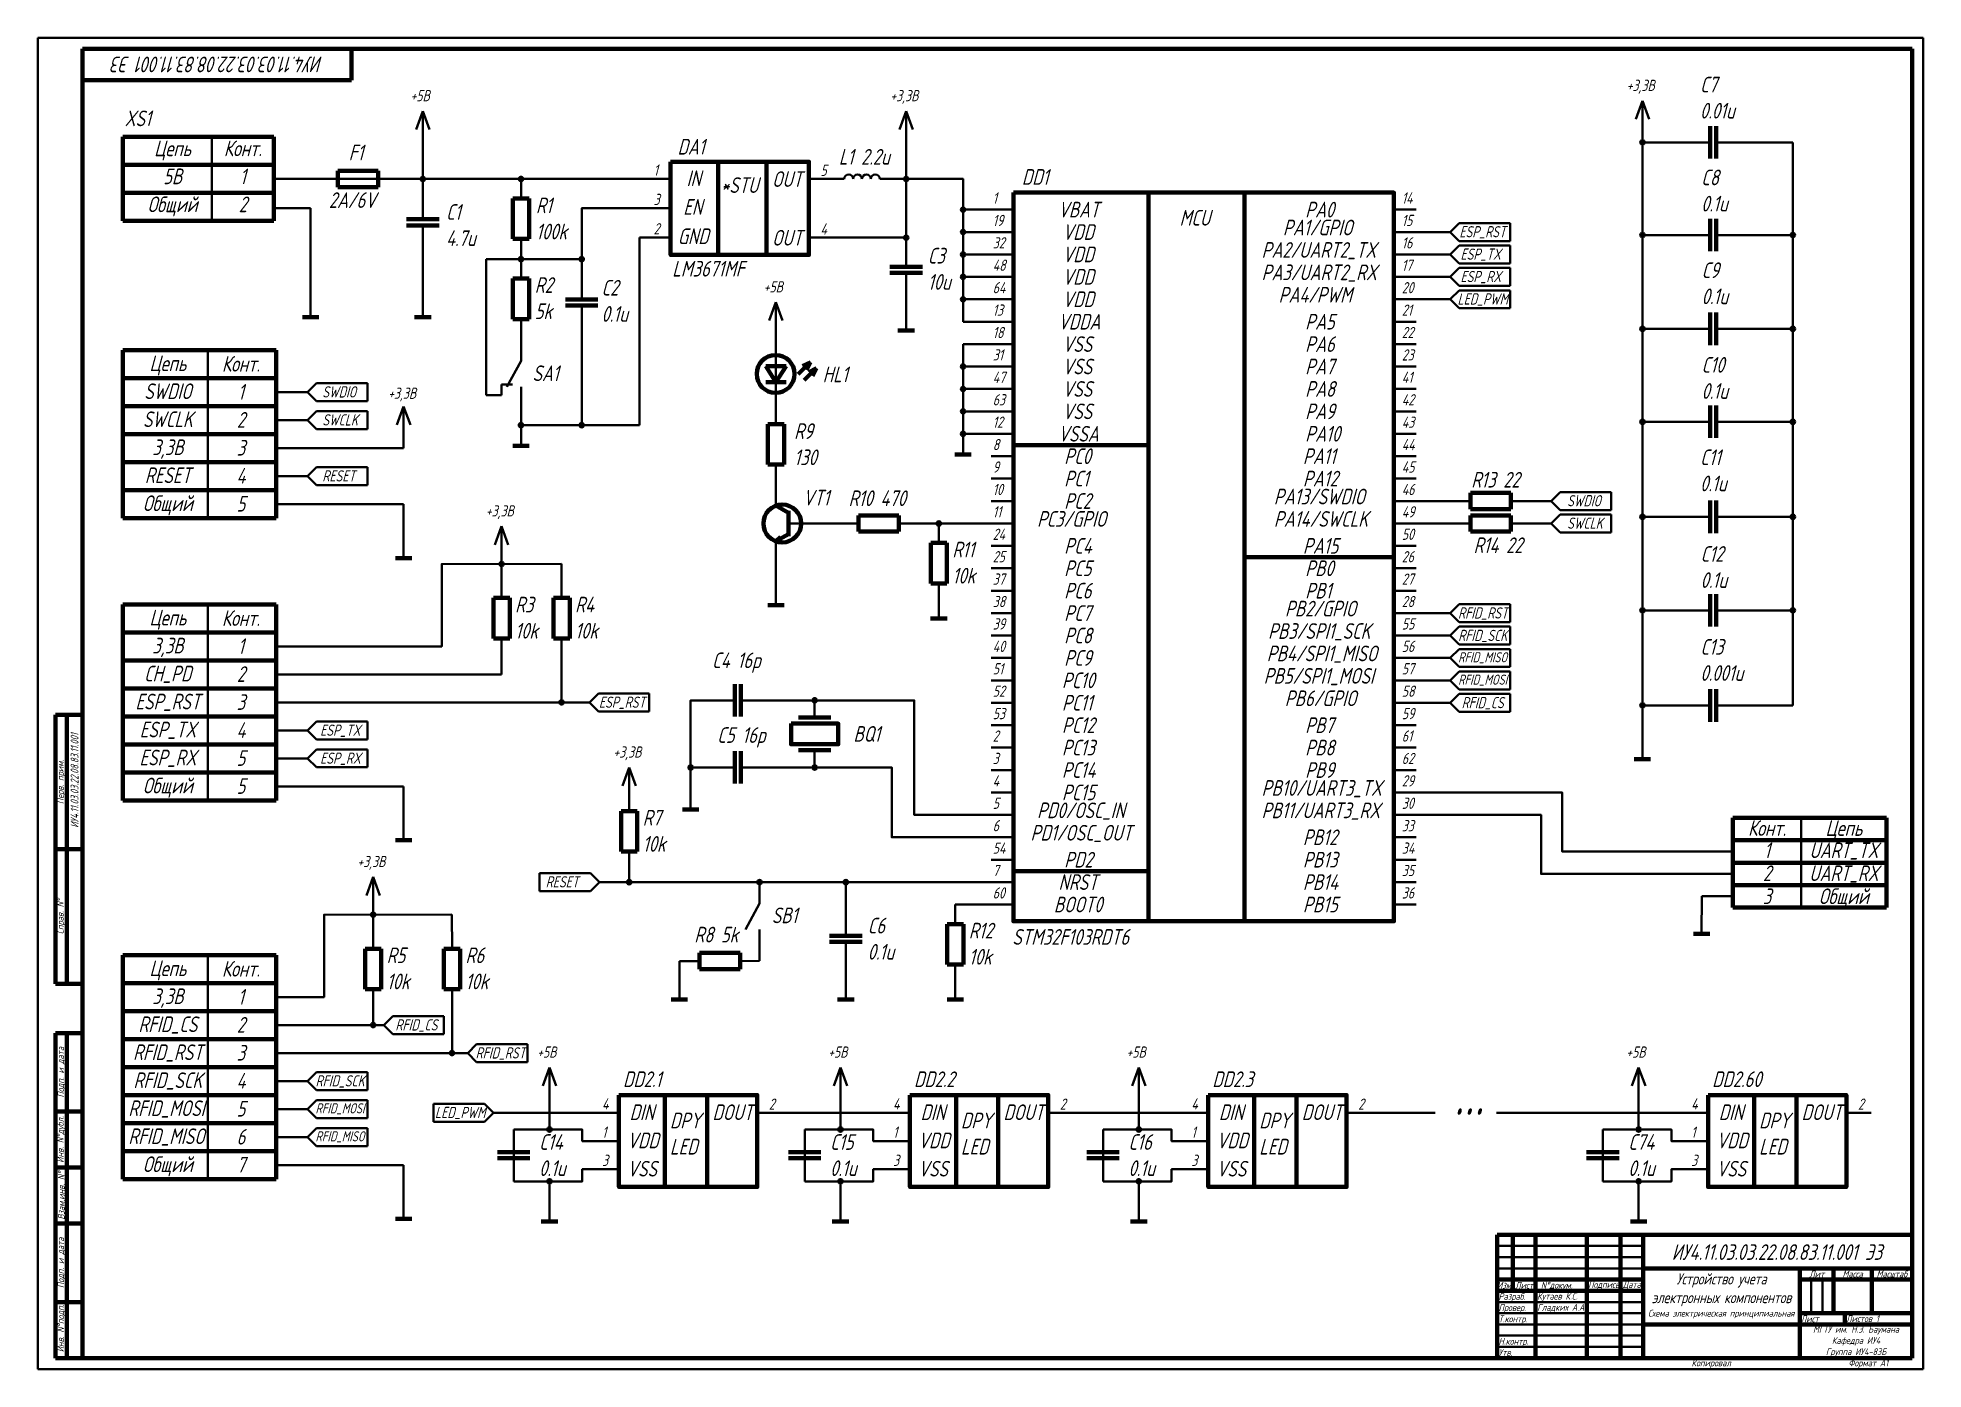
# Paper-space layout 'Лист1' of a CAD drawing. Header units: millimetres. Extents: x -1552 to -711, y -323 to 271.
# The model-space entities are those that its viewports show. They can reach past a viewport. Long polylines and large blocks are cut down to what shows.
import ezdxf

# ---------------------------------------------------------------- set-up
doc = ezdxf.new("R2010")
doc.units = ezdxf.units.MM
doc.layers.get('0').update_dxf_attribs({"lineweight": 35})
doc.layers.add('Format', color=7, linetype='Continuous', lineweight=70)
doc.layers.add('Tonk', color=7, linetype='Continuous', lineweight=35)
doc.styles.get("Standard").update_dxf_attribs({"font": '', "width": 0.8, "oblique": 15})
doc.styles.get('Standard').set_extended_font_data('GOST type B')
pattern_1 = [(0, (-50.5334, 0.5446), (0, 6.985), [5.08, -1.905]), (90, (-50.5334, 0.5446), (-6.985, 4e-16), [5.08, -1.905])]

psp = doc.layouts.new('Лист1')

msp = doc.modelspace()

# ---------------------------------------------------------------- texts
at = {"attachment_point": 5}
for s, insert, char_height, width, rotation in [('{\\C0;ИУ4.11.03.03.22.08.83.11.001 Э3}', (23.55, 587.71), 7, 129.4139, 180), ('{\\C0;ИУ4.11.03.03.22.08.83.11.001}', (-40.32, 268.29), 3.5, 129.4139, 90), ('Перв. прим.', (-46.27, 267.64), 3, 60, 90), ('{\\fISOCPEUR|b0|i0|c204|p34;Справ}. N°', (-46.27, 207.64), 3, 60, 90), ('Подп. и дата', (-46.27, 138.14), 3, 35, 90), ('{\\fISOCPEUR|b0|i0|c204|p34;Инв}. N°{\\fISOCPEUR|b0|i0|c204|p34;дубл}.', (-46.27, 108.14), 3, 25, 90), ('{\\fISOCPEUR|b0|i0|c204|p34;Взам}.{\\fISOCPEUR|b0|i0|c204|p34;инв}. N°', (-46.27, 83.14), 3, 27.3602, 90), ('Подп. и дата', (-46.27, 53.14), 3, 35, 90), ('{\\fISOCPEUR|b0|i0|c204|p34;Инв}. N°{\\fISOCPEUR|b0|i0|c204|p34;подп}.', (-46.27, 23.88), 3, 26.6565, 90)]:
    msp.add_mtext(s, dxfattribs=dict(at, insert=insert, char_height=char_height, width=width, rotation=rotation))
at = {"attachment_point": 1}
for s, width, gutter_width, heights, insert, char_height in [('+3,3В', 23.8343, 12.5, [0], (651.92, 580.87), 5), ('C7\\P0.01u ', 11.4683, 12.5, [0], (684.66, 582.24), 7), ('+5В', 23.8343, 12.5, [0], (109.48, 576.29), 5), ('+3,3В', 23.8343, 12.5, [0], (323.5, 576.29), 5), ('XS1', 18.8271, 13.14, [4.06], (-18, 567.14), 7), ('F1', 11.4683, 12.5, [0], (81.93, 551.92), 7), ('DA1', 18.8271, 13.14, [4.06], (228.61, 554.49), 7), ('L1 2.2u', 35.2381, 12.5, [20.59], (300.55, 550.01), 7), ('1', 7.76, 12.5, [0], (217.94, 543.09), 5), ('IN', 26.8129, 12.5, [0], (232.64, 540.44), 7), ('OUT', 26.8129, 12.5, [0], (270.76, 540.07), 7), ('5', 7.76, 12.5, [0], (292.35, 542.98), 5), ('DD1', 18.8271, 13.14, [4.06], (382.18, 541.04), 7), ('C8\\P0.1u ', 11.4683, 12.5, [0], (685.17, 540.79), 7), ('2А/6V', 35.3971, 12.5, [0], (73.09, 530.7), 7), ('3', 7.76, 12.5, [0], (217.94, 530.01), 5), ('*STU', 18.8271, 13.14, [4.06], (247.99, 537.37), 7), ('1', 7.76, 12.5, [0], (369.18, 530.63), 5), ('14', 7.76, 12.5, [0], (551.63, 530.63), 5), ('C1\\P4.7u', 11.4683, 12.5, [0], (125.35, 525.38), 7), ('R1\\P100k', 11.4683, 12.5, [0], (165.46, 528.34), 7), ('EN', 26.8129, 12.5, [0], (231.16, 527.65), 7), ('VBAT', 11.3528, 12.5, [0], (398.3, 526.46), 7), ('MCU', 18.8271, 13.14, [4.06], (452.52, 522.79), 7), ('PA0', 11.3528, 12.5, [0], (508.56, 526.46), 7), ('2', 7.76, 12.5, [0], (217.94, 516.92), 5), ('GND', 26.8129, 12.5, [0], (228.71, 514.57), 7), ('OUT', 26.8129, 12.5, [0], (270.76, 513.9), 7), ('4', 7.76, 12.5, [0], (292.35, 516.82), 5), ('19', 7.76, 12.5, [0], (369.18, 520.63), 5), ('VDD', 11.3528, 12.5, [0], (400.25, 516.46), 7), ('PA1/GPIO', 11.3528, 12.5, [0], (498.63, 518.46), 7), ('15', 7.76, 12.5, [0], (551.63, 520.63), 5), ('ESP_RST', 22.7307, 12.5, [0], (577.31, 515.59), 5), ('C3\\P10u', 11.4683, 12.5, [0], (340.2, 505.88), 7), ('32', 7.76, 12.5, [0], (369.18, 510.63), 5), ('VDD', 11.3528, 12.5, [0], (400.25, 506.46), 7), ('PA2/UART2_TX', 11.3528, 12.5, [0], (489.11, 508.46), 7), ('16', 7.76, 12.5, [0], (551.63, 510.63), 5), ('ESP_TX', 22.7307, 12.5, [0], (577.81, 505.59), 5), ('LM3671MF', 18.8271, 13.14, [4.06], (226.23, 500.08), 7), ('48', 7.76, 12.5, [0], (369.18, 500.63), 5), ('VDD', 11.3528, 12.5, [0], (400.25, 496.46), 7), ('PA3/UART2_RX', 11.3528, 12.5, [0], (489.11, 498.46), 7), ('17', 7.76, 12.5, [0], (551.63, 500.63), 5), ('C9\\P0.1u ', 11.4683, 12.5, [0], (685.35, 499.43), 7), ('R2\\P5k', 11.4683, 12.5, [0], (164.91, 492.8), 7), ('C2\\P0.1u', 11.4683, 12.5, [0], (194.68, 491.6), 7), ('+5В', 23.8343, 12.5, [0], (266.97, 490.99), 5), ('64', 7.76, 12.5, [0], (369.18, 490.63), 5), ('PA4/PWM', 11.3528, 12.5, [0], (496.69, 488.46), 7), ('20', 7.76, 12.5, [0], (551.63, 490.63), 5), ('ESP_RX', 22.7307, 12.5, [0], (577.81, 495.59), 5), ('13', 7.76, 12.5, [0], (369.18, 480.63), 5), ('VDD', 11.3528, 12.5, [0], (400.25, 486.46), 7), ('21', 7.76, 12.5, [0], (551.63, 480.63), 5), ('LED_PWM', 22.7307, 12.5, [0], (576.48, 485.59), 5), ('VDDA', 11.3528, 12.5, [0], (398.3, 476.46), 7), ('PA5', 11.3528, 12.5, [0], (508.56, 476.46), 7), ('18', 7.76, 12.5, [0], (369.18, 470.63), 5), ('VSS', 11.3528, 12.5, [0], (400.25, 466.46), 7), ('PA6', 11.3528, 12.5, [0], (508.56, 466.46), 7), ('22', 7.76, 12.5, [0], (551.63, 470.63), 5), ('31', 7.76, 12.5, [0], (369.18, 460.63), 5), ('VSS', 11.3528, 12.5, [0], (400.25, 456.46), 7), ('PA7', 11.3528, 12.5, [0], (508.56, 456.46), 7), ('23', 7.76, 12.5, [0], (551.63, 460.63), 5), ('C10\\P0.1u ', 11.4683, 12.5, [0], (685.32, 457.21), 7), ('SA1', 11.4683, 12.5, [0], (163.91, 453.46), 7), ('HL1', 11.4683, 12.5, [0], (293.35, 452.94), 7), ('47', 7.76, 12.5, [0], (369.18, 450.63), 5), ('VSS', 11.3528, 12.5, [0], (400.25, 446.46), 7), ('PA8', 11.3528, 12.5, [0], (508.56, 446.46), 7), ('41', 7.76, 12.5, [0], (551.63, 450.63), 5), ('SWDIO', 22.7307, 12.5, [0], (70.16, 444.13), 5), ('+3,3В', 23.8343, 12.5, [0], (99.51, 443.53), 5), ('63', 7.76, 12.5, [0], (369.18, 440.63), 5), ('42', 7.76, 12.5, [0], (551.63, 440.63), 5), ('SWCLK', 22.7307, 12.5, [0], (70.16, 431.64), 5), ('12', 7.76, 12.5, [0], (369.18, 430.63), 5), ('VSS', 11.3528, 12.5, [0], (400.25, 436.46), 7), ('PA9', 11.3528, 12.5, [0], (508.56, 436.46), 7), ('43', 7.76, 12.5, [0], (551.63, 430.63), 5), ('R9\\P130', 11.4683, 12.5, [0], (280.6, 427.64), 7), ('8', 7.76, 12.5, [0], (369.18, 420.63), 5), ('VSSA', 11.3528, 12.5, [0], (398.3, 426.46), 7), ('PA10', 11.3528, 12.5, [0], (508.56, 426.46), 7), ('44', 7.76, 12.5, [0], (551.63, 420.63), 5), ('PC0', 11.3528, 12.5, [0], (401.07, 416.46), 7), ('PA11', 11.3528, 12.5, [0], (507.55, 416.46), 7), ('C11\\P0.1u ', 11.4683, 12.5, [0], (684.69, 415.96), 7), ('RESET', 22.7307, 12.5, [0], (70.16, 406.66), 5), ('9', 7.76, 12.5, [0], (369.18, 410.63), 5), ('PC1', 11.3528, 12.5, [0], (401.07, 406.46), 7), ('PA12', 11.3528, 12.5, [0], (507.55, 406.46), 7), ('45', 7.76, 12.5, [0], (551.63, 410.63), 5), ('R13 22', 31.1509, 12.5, [11], (582.61, 405.95), 7), ('VT1', 7.9033, 12.92, [0], (284.55, 397.95), 7), ('R10 470', 31.1509, 12.5, [11], (304.9, 397.7), 7), ('10', 7.76, 12.5, [0], (369.18, 400.63), 5), ('PC2', 11.3528, 12.5, [0], (401.07, 396.46), 7), ('PA13/SWDIO', 11.3528, 12.5, [0], (494.58, 398.46), 7), ('46', 7.76, 12.5, [0], (551.63, 400.63), 5), ('SWDIO', 22.7307, 12.5, [0], (625.36, 395.59), 5), ('+3,3В', 23.8343, 12.5, [0], (143.06, 391.07), 5), ('11', 7.76, 12.5, [0], (369.18, 390.63), 5), ('PС3/GPIO', 11.3528, 12.5, [0], (388.97, 388.48), 7), ('PA14/SWCLK', 11.3528, 12.5, [0], (494.58, 388.46), 7), ('49', 7.76, 12.5, [0], (551.63, 390.63), 5), ('24', 7.76, 12.5, [0], (369.18, 380.63), 5), ('50', 7.76, 12.5, [0], (551.63, 380.63), 5), ('SWCLK', 22.7307, 12.5, [0], (625.36, 385.59), 5), ('R11\\P10k', 11.4683, 12.5, [0], (351.17, 374.82), 7), ('25', 7.76, 12.5, [0], (369.18, 370.63), 5), ('PC4', 11.3528, 12.5, [0], (401.07, 376.46), 7), ('PA15', 11.3528, 12.5, [0], (507.55, 376.46), 7), ('26', 7.76, 12.5, [0], (551.63, 370.63), 5), ('R14 22', 31.1509, 12.5, [11], (583.65, 376.75), 7), ('C12\\P0.1u', 11.4683, 12.5, [0], (684.9, 372.85), 7), ('PC5', 11.3528, 12.5, [0], (401.07, 366.46), 7), ('PB0', 11.3528, 12.5, [0], (508.56, 366.46), 7), ('37', 7.76, 12.5, [0], (369.18, 360.63), 5), ('PC6', 11.3528, 12.5, [0], (401.07, 356.46), 7), ('PB1', 11.3528, 12.5, [0], (508.56, 356.46), 7), ('27', 7.76, 12.5, [0], (551.63, 360.63), 5), ('R3\\P10k', 11.4683, 12.5, [0], (156.15, 350.26), 7), ('R4\\P10k', 11.4683, 12.5, [0], (182.89, 350.26), 7), ('38', 7.76, 12.5, [0], (369.18, 350.63), 5), ('PC7', 11.3528, 12.5, [0], (401.07, 346.46), 7), ('PB2/GPIO', 11.3528, 12.5, [0], (499.53, 348.46), 7), ('28', 7.76, 12.5, [0], (551.63, 350.63), 5), ('RFID_RST', 22.7307, 12.5, [0], (576.71, 345.52), 5), ('39', 7.76, 12.5, [0], (369.18, 340.63), 5), ('PC8', 11.3528, 12.5, [0], (401.07, 336.46), 7), ('PB3/SPI1_SCK', 11.3528, 12.5, [0], (491.98, 338.46), 7), ('55', 8.711, 12.5, [0], (551.63, 340.63), 5), ('40', 7.76, 12.5, [0], (369.18, 330.63), 5), ('PB4/SPI1_MISO', 11.3528, 12.5, [0], (491.41, 328.46), 7), ('56', 7.76, 12.5, [0], (551.63, 330.63), 5), ('RFID_SCK', 22.7307, 12.5, [0], (576.78, 335.52), 5), ('C13\\P0.001u', 11.4683, 12.5, [0], (684.81, 331.41), 7), ('C4 16p', 34.7552, 12.5, [11.29], (243.98, 325.4), 7), ('51', 7.76, 12.5, [0], (369.18, 320.63), 5), ('PC9', 11.3528, 12.5, [0], (401.07, 326.46), 7), ('57', 7.76, 12.5, [0], (551.63, 320.63), 5), ('RFID_MISO', 17.9661, 12.5, [0], (576.78, 325.52), 4.5), ('PC10', 11.3528, 12.5, [0], (400.07, 316.46), 7), ('PB5/SPI1_MOSI', 7, 12.5, [0], (490.04, 318.46), 7), ('RFID_MOSI', 17.9661, 12.5, [0], (576.78, 315.52), 4.5), ('ESP_RST', 22.7307, 12.5, [0], (193.52, 305.71), 5), ('52', 7.76, 12.5, [0], (369.18, 310.63), 5), ('PC11', 11.3528, 12.5, [0], (400.07, 306.46), 7), ('PB6/GPIO', 7.3324, 12.5, [0], (499.45, 308.46), 7), ('58', 7.76, 12.5, [0], (551.63, 310.63), 5), ('RFID_CS', 22.7307, 12.5, [0], (578.31, 305.52), 5), ('53', 7.76, 12.5, [0], (369.18, 300.63), 5), ('PC12', 11.3528, 12.5, [0], (400.07, 296.46), 7), ('PB7', 11.3528, 12.5, [0], (508.56, 296.46), 7), ('59', 7.76, 12.5, [0], (551.63, 300.63), 5), ('ESP_TX', 22.7307, 12.5, [0], (69.18, 293.22), 5), ('C5 16p', 42.9997, 12.5, [8.55], (246.29, 292.06), 7), ('BQ1', 11.4683, 12.5, [0], (307.05, 292.57), 7), ('2', 7.76, 12.5, [0], (369.18, 290.63), 5), ('PC13', 11.3528, 12.5, [0], (400.07, 286.46), 7), ('PB8', 11.3528, 12.5, [0], (508.56, 286.46), 7), ('61', 7.76, 12.5, [0], (551.63, 290.63), 5), ('ESP_RX', 22.7307, 12.5, [0], (69.18, 280.74), 5), ('+3,3В', 23.8343, 12.5, [0], (199.97, 283.49), 5), ('3', 7.76, 12.5, [0], (369.18, 280.63), 5), ('62', 7.76, 12.5, [0], (551.63, 280.63), 5), ('4', 7.76, 12.5, [0], (369.18, 270.63), 5), ('PC14', 11.3528, 12.5, [0], (400.07, 276.46), 7), ('PB9', 11.3528, 12.5, [0], (508.56, 276.46), 7), ('29', 7.76, 12.5, [0], (551.63, 270.63), 5), ('PC15', 11.3528, 12.5, [0], (400.07, 266.46), 7), ('PB10/UART3_TX', 11.3528, 12.5, [0], (489.11, 268.46), 7), ('R7\\P10k', 9.9968, 12.5, [0], (213.05, 255.19), 7), ('5', 7.76, 12.5, [0], (369.18, 260.63), 5), ('PD0/OSC_IN', 11.3528, 12.5, [0], (388.97, 258.48), 7), ('PB11/UART3_RX', 11.3528, 12.5, [0], (489.11, 258.46), 7), ('30', 7.76, 12.5, [0], (551.63, 260.63), 5), ('6', 7.76, 12.5, [0], (369.18, 250.63), 5), ('PD1/OSC_OUT', 11.3528, 12.5, [0], (386.04, 248.48), 7), ('PB12', 11.3528, 12.5, [0], (507.55, 246.46), 7), ('33', 7.76, 12.5, [0], (551.63, 250.63), 5), ('54', 7.76, 12.5, [0], (369.18, 240.63), 5), ('PD2', 11.3528, 12.5, [0], (401.07, 236.46), 7), ('PB13', 11.3528, 12.5, [0], (507.55, 236.46), 7), ('34', 7.76, 12.5, [0], (551.63, 240.63), 5), ('+3,3В', 23.8343, 12.5, [0], (85.78, 234.63), 5), ('7', 7.76, 12.5, [0], (369.18, 230.63), 5), ('35', 7.76, 12.5, [0], (551.63, 230.63), 5), ('RESET', 22.7307, 12.5, [0], (169.79, 225.59), 5), ('60', 7.76, 12.5, [0], (369.18, 220.63), 5), ('NRST', 11.3528, 12.5, [0], (398.51, 226.46), 7), ('PB14', 11.3528, 12.5, [0], (507.55, 226.46), 7), ('36', 7.76, 12.5, [0], (551.63, 220.63), 5), ('SB1', 11.4683, 12.5, [0], (270.61, 211.63), 7), ('BOOT0', 11.3528, 12.5, [0], (396.45, 216.46), 7), ('PB15', 11.3528, 12.5, [0], (507.55, 216.46), 7), ('R8 5k', 30.8093, 12.5, [14.36], (236.08, 203.04), 7), ('C6\\P0.1u', 11.4683, 12.5, [0], (313.4, 207.05), 7), ('R12\\P10k', 11.4683, 12.5, [0], (358.51, 204.83), 7), ('STM32F103RDT6', 18.8271, 13.14, [4.06], (377.91, 202.01), 7), ('R5\\P10k', 11.4683, 12.5, [0], (98.87, 193.82), 7), ('R6\\P10k', 11.4683, 12.5, [0], (134.02, 193.82), 7), ('RFID_CS', 22.7307, 12.5, [0], (102.73, 161.76), 5), ('RFID_RST', 22.7307, 12.5, [0], (138.53, 149.27), 5), ('+5В', 23.8343, 12.5, [0], (165.95, 149.64), 5), ('+5В', 23.8343, 12.5, [0], (295.75, 149.64), 5), ('+5В', 23.8343, 12.5, [0], (428.8, 149.64), 5), ('+5В', 23.8343, 12.5, [0], (651.73, 149.64), 5), ('RFID_SCK', 22.7307, 12.5, [0], (67.13, 136.79), 5), ('DD2.1', 18.8271, 13.14, [4.06], (204.28, 138.54), 7), ('DD2.2', 18.8271, 13.14, [4.06], (334.07, 138.54), 7), ('DD2.3', 18.8271, 13.14, [4.06], (467.12, 138.54), 7), ('DD2.60', 18.8271, 13.14, [4.06], (690.05, 138.54), 7), ('4', 7.76, 12.5, [0], (194.94, 126.53), 5), ('2', 7.76, 12.5, [0], (269.31, 126.43), 5), ('4', 7.76, 12.5, [0], (324.73, 126.53), 5), ('2', 7.76, 12.5, [0], (399.11, 126.43), 5), ('4', 7.76, 12.5, [0], (457.78, 126.53), 5), ('2', 7.76, 12.5, [0], (532.16, 126.43), 5), ('4', 7.76, 12.5, [0], (680.71, 126.53), 5), ('2', 7.76, 12.5, [0], (755.09, 126.43), 5), ('RFID_MOSI', 17.9661, 12.5, [0], (67.13, 124.3), 4.5), ('LED_PWM', 22.7307, 12.5, [0], (120.41, 122.71), 5), ('DIN', 26.8129, 12.5, [0], (207.23, 123.81), 7), ('DPY\\PLED', 26.8129, 12.5, [0], (225.21, 120.12), 7), ('DOUT', 26.8129, 12.5, [0], (244.18, 123.81), 7), ('DIN', 26.8129, 12.5, [0], (337.02, 123.81), 7), ('DPY\\PLED', 26.8129, 12.5, [0], (355, 120.12), 7), ('DOUT', 26.8129, 12.5, [0], (373.97, 123.81), 7), ('DIN', 26.8129, 12.5, [0], (470.07, 123.81), 7), ('DPY\\PLED', 26.8129, 12.5, [0], (488.05, 120.12), 7), ('DOUT', 26.8129, 12.5, [0], (507.02, 123.81), 7), ('DIN', 26.8129, 12.5, [0], (693, 123.81), 7), ('DPY\\PLED', 26.8129, 12.5, [0], (710.98, 120.12), 7), ('DOUT', 26.8129, 12.5, [0], (729.95, 123.81), 7), ('RFID_MISO', 17.9661, 12.5, [0], (67.13, 111.81), 4.5), ('C14\\P0.1u', 11.4683, 12.5, [0], (166.87, 110.52), 7), ('1', 7.76, 12.5, [0], (194.94, 113.94), 5), ('VDD', 26.8129, 12.5, [0], (206.14, 111.21), 7), ('C15\\P0.1u', 11.4683, 12.5, [0], (296.67, 110.52), 7), ('1', 7.76, 12.5, [0], (324.73, 113.94), 5), ('VDD', 26.8129, 12.5, [0], (335.93, 111.21), 7), ('C16\\P0.1u', 11.4683, 12.5, [0], (429.71, 110.52), 7), ('1', 7.76, 12.5, [0], (457.78, 113.94), 5), ('VDD', 26.8129, 12.5, [0], (468.98, 111.21), 7), ('C74\\P0.1u', 11.4683, 12.5, [0], (652.64, 110.52), 7), ('1', 7.76, 12.5, [0], (680.71, 113.94), 5), ('VDD', 26.8129, 12.5, [0], (691.91, 111.21), 7), ('3', 7.76, 12.5, [0], (194.94, 101.34), 5), ('3', 7.76, 12.5, [0], (324.73, 101.34), 5), ('3', 7.76, 12.5, [0], (457.78, 101.34), 5), ('3', 7.76, 12.5, [0], (680.71, 101.34), 5), ('VSS', 26.8129, 12.5, [0], (206.14, 98.62), 7), ('VSS', 26.8129, 12.5, [0], (335.93, 98.62), 7), ('VSS', 26.8129, 12.5, [0], (468.98, 98.62), 7), ('VSS', 26.8129, 12.5, [0], (691.91, 98.62), 7), ('Кутаев К.С.', 23, 12.5, [0], (612.03, 39.75), 3), ('Гладких А.А.', 29.2218, 12.5, [8], (612.06, 34.76), 3), ('\\pxqc;Схема электрическая принципиальная ', 64.239, 12.5, [0], (661.98, 32.16), 3), ('\\pxqc;МГТУ им. Н.Э. Баумана\\PКафедра ИУ4\\PГруппа ИУ4-83Б', 50, 12.5, [0], (729.23, 24.99), 3)]:
    msp.add_mtext_dynamic_manual_height_columns(s, width=width, gutter_width=gutter_width, heights=heights, dxfattribs=dict(at, insert=insert, char_height=char_height))
at = {"lineweight": 70, "char_height": 7, "attachment_point": 2}
for s, insert, width in [('Цепь', (3.36, 553.78), 28.3899), ('Конт.', (34.72, 553.78), 24.4715), ('5В', (3.36, 541.29), 28.3899), ('1', (34.72, 541.29), 24.4715), ('Общий', (3.36, 528.8), 28.3899), ('2', (34.72, 528.8), 24.4715), ('Цепь', (1.27, 457.9), 34.8983), ('Конт.', (33.85, 457.67), 27.3336), ('SWDIO', (1.27, 445.42), 34.8983), ('1', (33.85, 445.18), 27.3336), ('SWCLK', (1.27, 432.93), 34.8983), ('2', (33.85, 432.69), 27.3336), ('3,3В', (1.27, 420.44), 34.8983), ('3', (33.85, 420.21), 27.3336), ('RESET', (1.27, 407.95), 34.8983), ('4', (33.85, 407.72), 27.3336), ('Общий', (1.27, 395.47), 34.8983), ('5', (33.85, 395.23), 27.3336), ('Цепь', (1.27, 344.47), 34.8983), ('Конт.', (33.85, 344.23), 27.3336), ('3,3В', (1.27, 331.98), 34.8983), ('1', (33.85, 331.74), 27.3336), ('СH_PD', (1.27, 319.49), 34.8983), ('2', (33.85, 319.26), 27.3336), ('ESP_RST', (1.27, 307), 34.8983), ('3', (33.85, 306.77), 27.3336), ('ESP_TX', (1.27, 294.52), 34.8983), ('4', (33.85, 294.28), 27.3336), ('ESP_RX', (1.27, 282.03), 34.8983), ('5', (33.85, 281.79), 27.3336), ('Общий', (1.27, 269.54), 34.8983), ('5', (33.85, 269.31), 27.3336), ('Конт.', (714.52, 250.58), 27.3336), ('Цепь', (748.79, 250.58), 34.8983), ('1', (714.52, 240.66), 27.3336), ('UART_TX', (748.79, 240.66), 34.8983), ('2', (714.52, 230.42), 27.3336), ('UART_RX', (748.79, 230.42), 34.8983), ('3', (714.52, 220.15), 27.3336), ('Общий', (748.79, 220.15), 34.8983), ('Цепь', (1.27, 188.03), 34.8983), ('Конт.', (33.85, 187.79), 27.3336), ('3,3В', (1.27, 175.54), 34.8983), ('1', (33.85, 175.31), 27.3336), ('RFID_CS', (1.27, 163.05), 34.8983), ('2', (33.85, 162.82), 27.3336), ('RFID_RST', (1.27, 150.57), 34.8983), ('3', (33.85, 150.33), 27.3336), ('RFID_SCK', (1.27, 138.08), 34.8983), ('4', (33.85, 137.84), 27.3336), ('RFID_MOSI', (0.63, 125.59), 34.8983), ('5', (33.85, 125.35), 27.3336), ('RFID_MISO', (0.63, 113.1), 34.8983), ('6', (33.85, 112.87), 27.3336), ('Общий', (1.27, 100.61), 34.8983), ('7', (33.85, 100.38), 27.3336)]:
    msp.add_mtext(s, dxfattribs=dict(at, insert=insert, width=width))
for s, insert, char_height, width, attachment_point in [('{\\C0;ИУ4.11.03.03.22.08.83.11.001 Э3}', (718.94, 57.92), 7, 129.4139, 5), ('Изм.', (597.68, 43.14), 3, 7, 5), ('Лист', (606.23, 43.14), 3, 10, 5), ('N°{\\fISOCPEUR|b0|i0|c204|p34;докум}.', (613.69, 44.66), 3, 22.4183, 1), ('Подпись', (641.71, 43.22), 3, 15, 5), ('{\\fISOCPEUR|b0|i0|c204|p34;Дата}', (654.23, 43.14), 3, 10, 5), ('\\pxqc;Устройство учета электронных компонентов', (694.23, 41.12), 5, 70, 5), ('Лит', (736.73, 48.14), 3, 15, 5), ('Масса', (752.73, 48.14), 3, 17, 5), ('Масштаб', (770.23, 48.14), 3, 18, 5), ('Разраб.', (594.81, 39.63), 3, 17, 1), ('Провер.', (594.81, 34.63), 3, 17, 1), ('{\\fISOCPEUR|b0|i0|c204|p34;Т}.{\\fISOCPEUR|b0|i0|c204|p34;контр}.', (594.81, 29.63), 3, 17, 1), ('{\\fISOCPEUR|b0|i0|c204|p34;Лист } ', (729.61, 28.14), 3, 20, 4), ('{\\fISOCPEUR|b0|i0|c204|p34;Листов} 1', (749.81, 29.72), 3, 30, 1), ('{\\fISOCPEUR|b0|i0|c204|p34;Н}.{\\fISOCPEUR|b0|i0|c204|p34;контр}.', (594.81, 19.63), 3, 19.4235, 1), ('Утв.', (594.81, 14.63), 3, 17, 1), ('Копировал', (680.87, 9.97), 3, 70.0934, 1), ('Формат А1', (750.87, 9.97), 3, 50.1158, 1)]:
    msp.add_mtext(s, dxfattribs=dict(insert=insert, char_height=char_height, width=width, attachment_point=attachment_point))
at = {"layer": 'Tonk', "insert": (574.86, 139.21), "char_height": 20, "attachment_point": 1}
msp.add_mtext_dynamic_manual_height_columns('...', width=27.1938, gutter_width=12.5, heights=[0], dxfattribs=at)

# ---------------------------------------------------------------- hatches: boundary and pattern name
h = msp.add_hatch(color=256)
h.dxf.hatch_style = 1
h.paths.add_polyline_path([(659.99, 552.96, 0.414214), (658.99, 553.96, 0.414214), (657.99, 552.96)])
h.paths.add_polyline_path([(659.99, 552.96), (658.99, 552.96), (658.99, 551.96, 0.414214)])
h.paths.add_polyline_path([(658.99, 551.96), (658.99, 552.96), (657.99, 552.96, 0.414214)])
h = msp.add_hatch(color=256)
h.dxf.hatch_style = 1
h.paths.add_polyline_path([(114.01, 536.62), (115.01, 536.62), (116.01, 536.62, 1)])
h.paths.add_polyline_path([(115.01, 536.62), (114.01, 536.62, 0.414214), (115.01, 535.62)])
h.paths.add_polyline_path([(116.01, 536.62), (115.01, 536.62), (115.01, 535.62, 0.414214)])
h = msp.add_hatch(color=256)
h.dxf.hatch_style = 1
h.paths.add_polyline_path([(157.79, 536.62), (158.79, 536.62), (159.79, 536.62, 1)])
h.paths.add_polyline_path([(158.79, 536.62), (157.79, 536.62, 0.414214), (158.79, 535.62)])
h.paths.add_polyline_path([(159.79, 536.62), (158.79, 536.62), (158.79, 535.62, 0.414214)])
h = msp.add_hatch(color=256)
h.dxf.hatch_style = 1
h.paths.add_polyline_path([(329.57, 536.62), (330.57, 536.62), (331.57, 536.62, 1)])
h.paths.add_polyline_path([(330.57, 536.62), (329.57, 536.62, 0.414214), (330.57, 535.62)])
h.paths.add_polyline_path([(331.57, 536.62), (330.57, 536.62), (330.57, 535.62, 0.414214)])
h = msp.add_hatch()
h.set_pattern_fill('ANGLE', color=256)
h.set_pattern_definition([(0, (-209.8256, 14.222), (0, 6.985), [5.08, -1.905]), (90, (-209.8256, 14.222), (-6.985, 4e-16), [5.08, -1.905])])
h.paths.add_polyline_path([(163.19, 521.68, 0.414214), (162.19, 520.68), (163.19, 520.68)])
h.paths.add_polyline_path([(163.19, 521.68), (163.19, 519.68, 0.414214), (164.19, 520.68, 0.414214)])
h.paths.add_polyline_path([(163.19, 520.68), (162.19, 520.68, 0.414214), (163.19, 519.68)])
h = msp.add_hatch()
h.set_pattern_fill('ANGLE', color=256)
h.set_pattern_definition(pattern_1)
h.paths.add_polyline_path([(162.19, 520.68), (164.19, 520.68, 1)])
h.paths.add_polyline_path([(163.19, 520.68), (162.19, 520.68, 0.414214), (163.19, 519.68)])
h.paths.add_polyline_path([(164.19, 520.68), (163.19, 520.68), (163.19, 519.68, 0.414214)])
h = msp.add_hatch()
h.set_pattern_fill('ANGLE', color=256)
h.set_pattern_definition(pattern_1)
h.paths.add_polyline_path([(162.19, 520.68), (164.19, 520.68, 1)])
h.paths.add_polyline_path([(163.19, 520.68), (162.19, 520.68, 0.414214), (163.19, 519.68)])
h.paths.add_polyline_path([(164.19, 520.68), (163.19, 520.68), (163.19, 519.68, 0.414214)])
h = msp.add_hatch(color=256)
h.dxf.hatch_style = 1
h.paths.add_polyline_path([(354.96, 522.94, 0.414214), (355.96, 521.94), (355.96, 523.94, 0.414214)])
h.paths.add_polyline_path([(356.96, 522.94, 0.414214), (355.96, 523.94), (355.96, 522.94)])
h.paths.add_polyline_path([(355.96, 521.94, 0.414214), (356.96, 522.94), (355.96, 522.94)])
h = msp.add_hatch(color=256)
h.dxf.hatch_style = 1
h.paths.add_polyline_path([(355.96, 513.94, 0.414214), (354.96, 512.94, 0.414214), (355.96, 511.94)])
h.paths.add_polyline_path([(355.96, 513.94), (355.96, 512.94), (356.96, 512.94, 0.414214)])
h.paths.add_polyline_path([(356.96, 512.94), (355.96, 512.94), (355.96, 511.94, 0.414214)])
h = msp.add_hatch()
h.set_pattern_fill('ANGLE', color=256)
h.set_pattern_definition(pattern_1)
h.paths.add_polyline_path([(322.48, 508, 0.414214), (321.48, 507), (322.48, 507)])
h.paths.add_polyline_path([(322.48, 508), (322.48, 506, 0.414214), (323.48, 507, 0.414214)])
h.paths.add_polyline_path([(322.48, 507), (321.48, 507, 0.414214), (322.48, 506)])
h = msp.add_hatch()
h.set_pattern_fill('ANGLE', color=256)
h.set_pattern_definition(pattern_1)
h.paths.add_polyline_path([(322.48, 508, 0.414214), (321.48, 507), (322.48, 507)])
h.paths.add_polyline_path([(322.48, 508), (322.48, 506, 0.414214), (323.48, 507, 0.414214)])
h.paths.add_polyline_path([(322.48, 507), (321.48, 507, 0.414214), (322.48, 506)])
h = msp.add_hatch(color=256)
h.dxf.hatch_style = 1
h.paths.add_polyline_path([(329.57, 510.45), (330.57, 510.45), (331.57, 510.45, 1)])
h.paths.add_polyline_path([(330.57, 510.45), (329.57, 510.45, 0.414214), (330.57, 509.45)])
h.paths.add_polyline_path([(331.57, 510.45), (330.57, 510.45), (330.57, 509.45, 0.414214)])
h = msp.add_hatch(color=256)
h.dxf.hatch_style = 1
h.paths.add_polyline_path([(659.99, 511.61, 0.414214), (658.99, 512.61, 0.414214), (657.99, 511.61)])
h.paths.add_polyline_path([(659.99, 511.61), (658.99, 511.61), (658.99, 510.61, 0.414214)])
h.paths.add_polyline_path([(658.99, 510.61), (658.99, 511.61), (657.99, 511.61, 0.414214)])
h = msp.add_hatch(color=256)
h.dxf.hatch_style = 1
h.paths.add_polyline_path([(727.04, 511.61, 0.414214), (726.04, 512.61, 0.414214), (725.04, 511.61)])
h.paths.add_polyline_path([(727.04, 511.61), (726.04, 511.61), (726.04, 510.61, 0.414214)])
h.paths.add_polyline_path([(726.04, 510.61), (726.04, 511.61), (725.04, 511.61, 0.414214)])
h = msp.add_hatch(color=256)
h.dxf.hatch_style = 1
h.paths.add_polyline_path([(157.8, 500.86), (158.8, 500.86), (159.8, 500.86, 1)])
h.paths.add_polyline_path([(158.8, 500.86), (157.8, 500.86, 0.414214), (158.8, 499.86)])
h.paths.add_polyline_path([(159.8, 500.86), (158.8, 500.86), (158.8, 499.86, 0.414214)])
h = msp.add_hatch(color=256)
h.dxf.hatch_style = 1
h.paths.add_polyline_path([(184.85, 500.85), (185.85, 500.85), (186.85, 500.85, 1)])
h.paths.add_polyline_path([(185.85, 500.85), (184.85, 500.85, 0.414214), (185.85, 499.85)])
h.paths.add_polyline_path([(186.85, 500.85), (185.85, 500.85), (185.85, 499.85, 0.414214)])
h = msp.add_hatch(color=256)
h.dxf.hatch_style = 1
h.paths.add_polyline_path([(355.96, 503.94, 0.414214), (354.96, 502.94, 0.414214), (355.96, 501.94)])
h.paths.add_polyline_path([(355.96, 503.94), (355.96, 502.94), (356.96, 502.94, 0.414214)])
h.paths.add_polyline_path([(356.96, 502.94), (355.96, 502.94), (355.96, 501.94, 0.414214)])
h = msp.add_hatch(color=256)
h.dxf.hatch_style = 1
h.paths.add_polyline_path([(355.96, 493.94, 0.414214), (354.96, 492.94, 0.414214), (355.96, 491.94)])
h.paths.add_polyline_path([(355.96, 493.94), (355.96, 492.94), (356.96, 492.94, 0.414214)])
h.paths.add_polyline_path([(356.96, 492.94), (355.96, 492.94), (355.96, 491.94, 0.414214)])
h = msp.add_hatch(color=256)
h.dxf.hatch_style = 1
h.paths.add_polyline_path([(355.96, 483.94, 0.414214), (354.96, 482.94, 0.414214), (355.96, 481.94)])
h.paths.add_polyline_path([(355.96, 483.94), (355.96, 482.94), (356.96, 482.94, 0.414214)])
h.paths.add_polyline_path([(356.96, 482.94), (355.96, 482.94), (355.96, 481.94, 0.414214)])
h = msp.add_hatch(color=256)
h.dxf.hatch_style = 1
h.paths.add_polyline_path([(659.99, 469.77, 0.414214), (658.99, 470.77, 0.414214), (657.99, 469.77)])
h.paths.add_polyline_path([(659.99, 469.77), (658.99, 469.77), (658.99, 468.77, 0.414214)])
h.paths.add_polyline_path([(658.99, 468.77), (658.99, 469.77), (657.99, 469.77, 0.414214)])
h = msp.add_hatch(color=256)
h.dxf.hatch_style = 1
h.paths.add_polyline_path([(727.04, 469.77, 0.414214), (726.04, 470.77, 0.414214), (725.04, 469.77)])
h.paths.add_polyline_path([(727.04, 469.77), (726.04, 469.77), (726.04, 468.77, 0.414214)])
h.paths.add_polyline_path([(726.04, 468.77), (726.04, 469.77), (725.04, 469.77, 0.414214)])
h = msp.add_hatch(color=256)
h.dxf.hatch_style = 1
h.paths.add_polyline_path([(355.96, 453.94, 0.414214), (354.96, 452.94, 0.414214), (355.96, 451.94)])
h.paths.add_polyline_path([(355.96, 453.94), (355.96, 452.94), (356.96, 452.94, 0.414214)])
h.paths.add_polyline_path([(356.96, 452.94), (355.96, 452.94), (355.96, 451.94, 0.414214)])
h = msp.add_hatch(color=256)
h.dxf.hatch_style = 1
h.paths.add_polyline_path([(355.96, 443.94, 0.414214), (354.96, 442.94, 0.414214), (355.96, 441.94)])
h.paths.add_polyline_path([(355.96, 443.94), (355.96, 442.94), (356.96, 442.94, 0.414214)])
h.paths.add_polyline_path([(356.96, 442.94), (355.96, 442.94), (355.96, 441.94, 0.414214)])
h = msp.add_hatch(color=256)
h.dxf.hatch_style = 1
h.paths.add_polyline_path([(355.96, 433.94, 0.414214), (354.96, 432.94, 0.414214), (355.96, 431.94)])
h.paths.add_polyline_path([(355.96, 433.94), (355.96, 432.94), (356.96, 432.94, 0.414214)])
h.paths.add_polyline_path([(356.96, 432.94), (355.96, 432.94), (355.96, 431.94, 0.414214)])
h = msp.add_hatch(color=256)
h.dxf.hatch_style = 1
h.paths.add_polyline_path([(659.99, 428.32, 0.414214), (658.99, 429.32, 0.414214), (657.99, 428.32)])
h.paths.add_polyline_path([(659.99, 428.32), (658.99, 428.32), (658.99, 427.32, 0.414214)])
h.paths.add_polyline_path([(658.99, 427.32), (658.99, 428.32), (657.99, 428.32, 0.414214)])
h = msp.add_hatch(color=256)
h.dxf.hatch_style = 1
h.paths.add_polyline_path([(727.04, 428.32, 0.414214), (726.04, 429.32, 0.414214), (725.04, 428.32)])
h.paths.add_polyline_path([(727.04, 428.32), (726.04, 428.32), (726.04, 427.32, 0.414214)])
h.paths.add_polyline_path([(726.04, 427.32), (726.04, 428.32), (725.04, 428.32, 0.414214)])
h = msp.add_hatch(color=256)
h.dxf.hatch_style = 1
h.paths.add_polyline_path([(157.81, 426.81), (158.81, 426.81), (159.81, 426.81, 1)])
h.paths.add_polyline_path([(158.81, 426.81), (157.81, 426.81, 0.414214), (158.81, 425.81)])
h.paths.add_polyline_path([(159.81, 426.81), (158.81, 426.81), (158.81, 425.81, 0.414214)])
h = msp.add_hatch(color=256)
h.dxf.hatch_style = 1
h.paths.add_polyline_path([(184.85, 426.81), (185.85, 426.81), (186.85, 426.81, 1)])
h.paths.add_polyline_path([(185.85, 426.81), (184.85, 426.81, 0.414214), (185.85, 425.81)])
h.paths.add_polyline_path([(186.85, 426.81), (185.85, 426.81), (185.85, 425.81, 0.414214)])
h = msp.add_hatch(color=256)
h.dxf.hatch_style = 1
h.paths.add_polyline_path([(355.96, 423.94, 0.414214), (354.96, 422.94, 0.414214), (355.96, 421.94)])
h.paths.add_polyline_path([(355.96, 423.94), (355.96, 422.94), (356.96, 422.94, 0.414214)])
h.paths.add_polyline_path([(356.96, 422.94), (355.96, 422.94), (355.96, 421.94, 0.414214)])
h = msp.add_hatch(color=256)
h.dxf.hatch_style = 1
h.paths.add_polyline_path([(659.99, 385.89, 0.414214), (658.99, 386.89, 0.414214), (657.99, 385.89)])
h.paths.add_polyline_path([(659.99, 385.89), (658.99, 385.89), (658.99, 384.89, 0.414214)])
h.paths.add_polyline_path([(658.99, 384.89), (658.99, 385.89), (657.99, 385.89, 0.414214)])
h = msp.add_hatch(color=256)
h.dxf.hatch_style = 1
h.paths.add_polyline_path([(727.04, 385.89, 0.414214), (726.04, 386.89, 0.414214), (725.04, 385.89)])
h.paths.add_polyline_path([(727.04, 385.89), (726.04, 385.89), (726.04, 384.89, 0.414214)])
h.paths.add_polyline_path([(726.04, 384.89), (726.04, 385.89), (725.04, 385.89, 0.414214)])
h = msp.add_hatch(color=256)
h.dxf.hatch_style = 1
h.paths.add_polyline_path([(344.15, 382.94), (345.15, 382.94), (346.15, 382.94, 1)])
h.paths.add_polyline_path([(345.15, 382.94), (344.15, 382.94, 0.414214), (345.15, 381.94)])
h.paths.add_polyline_path([(346.15, 382.94), (345.15, 382.94), (345.15, 381.94, 0.414214)])
h = msp.add_hatch(color=256)
h.dxf.hatch_style = 1
h.paths.add_polyline_path([(149.13, 364.88), (150.13, 364.88), (151.13, 364.88, 1)])
h.paths.add_polyline_path([(150.13, 364.88), (149.13, 364.88, 0.414214), (150.13, 363.88)])
h.paths.add_polyline_path([(151.13, 364.88), (150.13, 364.88), (150.13, 363.88, 0.414214)])
h = msp.add_hatch(color=256)
h.dxf.hatch_style = 1
h.paths.add_polyline_path([(659.99, 344.19, 0.414214), (658.99, 345.19, 0.414214), (657.99, 344.19)])
h.paths.add_polyline_path([(659.99, 344.19), (658.99, 344.19), (658.99, 343.19, 0.414214)])
h.paths.add_polyline_path([(658.99, 343.19), (658.99, 344.19), (657.99, 344.19, 0.414214)])
h = msp.add_hatch(color=256)
h.dxf.hatch_style = 1
h.paths.add_polyline_path([(727.04, 344.19, 0.414214), (726.04, 345.19, 0.414214), (725.04, 344.19)])
h.paths.add_polyline_path([(727.04, 344.19), (726.04, 344.19), (726.04, 343.19, 0.414214)])
h.paths.add_polyline_path([(726.04, 343.19), (726.04, 344.19), (725.04, 344.19, 0.414214)])
h = msp.add_hatch()
h.set_pattern_fill('ANGLE', color=256)
h.set_pattern_definition([(0, (31.8485, -201.041), (0, 6.985), [5.08, -1.905]), (90, (31.8485, -201.041), (-6.985, 4e-16), [5.08, -1.905])])
h.paths.add_polyline_path([(244.57, 319.09), (246.57, 319.09, 1)])
h.paths.add_polyline_path([(245.57, 319.09), (244.57, 319.09, 0.414214), (245.57, 318.09)])
h.paths.add_polyline_path([(246.57, 319.09), (245.57, 319.09), (245.57, 318.09, 0.414214)])
h = msp.add_hatch(color=256)
h.dxf.hatch_style = 1
h.paths.add_polyline_path([(175.88, 303.14), (176.88, 303.14), (177.88, 303.14, 1)])
h.paths.add_polyline_path([(176.88, 303.14), (175.88, 303.14, 0.414214), (176.88, 302.14)])
h.paths.add_polyline_path([(177.88, 303.14), (176.88, 303.14), (176.88, 302.14, 0.414214)])
h = msp.add_hatch(color=256)
h.dxf.hatch_style = 1
h.paths.add_polyline_path([(288.76, 304.03), (289.76, 304.03), (290.76, 304.03, 1)])
h.paths.add_polyline_path([(289.76, 304.03), (288.76, 304.03, 0.414214), (289.76, 303.03)])
h.paths.add_polyline_path([(290.76, 304.03), (289.76, 304.03), (289.76, 303.03, 0.414214)])
h = msp.add_hatch(color=256)
h.dxf.hatch_style = 1
h.paths.add_polyline_path([(659.99, 301.8, 0.414214), (658.99, 302.8, 0.414214), (657.99, 301.8)])
h.paths.add_polyline_path([(659.99, 301.8), (658.99, 301.8), (658.99, 300.8, 0.414214)])
h.paths.add_polyline_path([(658.99, 300.8), (658.99, 301.8), (657.99, 301.8, 0.414214)])
h = msp.add_hatch(color=256)
h.dxf.hatch_style = 1
h.paths.add_polyline_path([(233.45, 274.1), (234.45, 274.1), (235.45, 274.1, 1)])
h.paths.add_polyline_path([(234.45, 274.1), (233.45, 274.1, 0.414214), (234.45, 273.1)])
h.paths.add_polyline_path([(235.45, 274.1), (234.45, 274.1), (234.45, 273.1, 0.414214)])
h = msp.add_hatch(color=256)
h.dxf.hatch_style = 1
h.paths.add_polyline_path([(288.76, 274.1), (289.76, 274.1), (290.76, 274.1, 1)])
h.paths.add_polyline_path([(289.76, 274.1), (288.76, 274.1, 0.414214), (289.76, 273.1)])
h.paths.add_polyline_path([(290.76, 274.1), (289.76, 274.1), (289.76, 273.1, 0.414214)])
h = msp.add_hatch()
h.set_pattern_fill('ANGLE', color=256)
h.set_pattern_definition([(0, (-68.484, -241.0816), (0, 6.985), [5.08, -1.905]), (90, (-68.484, -241.0816), (-6.985, 4e-16), [5.08, -1.905])])
h.paths.add_polyline_path([(304.53, 266.37, 0.414214), (303.53, 265.37), (304.53, 265.37)])
h.paths.add_polyline_path([(304.53, 266.37), (304.53, 264.37, 0.414214), (305.53, 265.37, 0.414214)])
h.paths.add_polyline_path([(304.53, 265.37), (303.53, 265.37, 0.414214), (304.53, 264.37)])
h = msp.add_hatch(color=256)
h.dxf.hatch_style = 1
h.paths.add_polyline_path([(206.04, 222.94), (207.04, 222.94), (208.04, 222.94, 1)])
h.paths.add_polyline_path([(207.04, 222.94), (206.04, 222.94, 0.414214), (207.04, 221.94)])
h.paths.add_polyline_path([(208.04, 222.94), (207.04, 222.94), (207.04, 221.94, 0.414214)])
h = msp.add_hatch(color=256)
h.dxf.hatch_style = 1
h.paths.add_polyline_path([(264.19, 222.94), (265.19, 222.94), (266.19, 222.94, 1)])
h.paths.add_polyline_path([(265.19, 222.94), (264.19, 222.94, 0.414214), (265.19, 221.94)])
h.paths.add_polyline_path([(266.19, 222.94), (265.19, 222.94), (265.19, 221.94, 0.414214)])
h = msp.add_hatch(color=256)
h.dxf.hatch_style = 1
h.paths.add_polyline_path([(302.67, 222.94), (303.67, 222.94), (304.67, 222.94, 1)])
h.paths.add_polyline_path([(303.67, 222.94), (302.67, 222.94, 0.414214), (303.67, 221.94)])
h.paths.add_polyline_path([(304.67, 222.94), (303.67, 222.94), (303.67, 221.94, 0.414214)])
h = msp.add_hatch(color=256)
h.dxf.hatch_style = 1
h.paths.add_polyline_path([(91.85, 208.44), (92.85, 208.44), (93.85, 208.44, 1)])
h.paths.add_polyline_path([(92.85, 208.44), (91.85, 208.44, 0.414214), (92.85, 207.44)])
h.paths.add_polyline_path([(93.85, 208.44), (92.85, 208.44), (92.85, 207.44, 0.414214)])
h = msp.add_hatch(color=256)
h.dxf.hatch_style = 1
h.paths.add_polyline_path([(91.85, 159.19), (92.85, 159.19), (93.85, 159.19, 1)])
h.paths.add_polyline_path([(92.85, 159.19), (91.85, 159.19, 0.414214), (92.85, 158.19)])
h.paths.add_polyline_path([(93.85, 159.19), (92.85, 159.19), (92.85, 158.19, 0.414214)])
h = msp.add_hatch(color=256)
h.dxf.hatch_style = 1
h.paths.add_polyline_path([(127.01, 146.7), (128.01, 146.7), (129.01, 146.7, 1)])
h.paths.add_polyline_path([(128.01, 146.7), (127.01, 146.7, 0.414214), (128.01, 145.7)])
h.paths.add_polyline_path([(129.01, 146.7), (128.01, 146.7), (128.01, 145.7, 0.414214)])
h = msp.add_hatch(color=256)
h.dxf.hatch_style = 1
h.paths.add_polyline_path([(170.49, 112.59), (171.49, 112.59), (172.49, 112.59, 1)])
h.paths.add_polyline_path([(171.49, 112.59), (170.49, 112.59, 0.414214), (171.49, 111.59)])
h.paths.add_polyline_path([(172.49, 112.59), (171.49, 112.59), (171.49, 111.59, 0.414214)])
h = msp.add_hatch(color=256)
h.dxf.hatch_style = 1
h.paths.add_polyline_path([(300.28, 112.59), (301.28, 112.59), (302.28, 112.59, 1)])
h.paths.add_polyline_path([(301.28, 112.59), (300.28, 112.59, 0.414214), (301.28, 111.59)])
h.paths.add_polyline_path([(302.28, 112.59), (301.28, 112.59), (301.28, 111.59, 0.414214)])
h = msp.add_hatch(color=256)
h.dxf.hatch_style = 1
h.paths.add_polyline_path([(433.33, 112.59), (434.33, 112.59), (435.33, 112.59, 1)])
h.paths.add_polyline_path([(434.33, 112.59), (433.33, 112.59, 0.414214), (434.33, 111.59)])
h.paths.add_polyline_path([(435.33, 112.59), (434.33, 112.59), (434.33, 111.59, 0.414214)])
h = msp.add_hatch(color=256)
h.dxf.hatch_style = 1
h.paths.add_polyline_path([(656.26, 112.59), (657.26, 112.59), (658.26, 112.59, 1)])
h.paths.add_polyline_path([(657.26, 112.59), (656.26, 112.59, 0.414214), (657.26, 111.59)])
h.paths.add_polyline_path([(658.26, 112.59), (657.26, 112.59), (657.26, 111.59, 0.414214)])
h = msp.add_hatch(color=256)
h.dxf.hatch_style = 1
h.paths.add_polyline_path([(170.49, 89.46), (171.49, 89.46), (172.49, 89.46, 1)])
h.paths.add_polyline_path([(171.49, 89.46), (170.49, 89.46, 0.414214), (171.49, 88.46)])
h.paths.add_polyline_path([(172.49, 89.46), (171.49, 89.46), (171.49, 88.46, 0.414214)])
h = msp.add_hatch(color=256)
h.dxf.hatch_style = 1
h.paths.add_polyline_path([(300.28, 89.46), (301.28, 89.46), (302.28, 89.46, 1)])
h.paths.add_polyline_path([(301.28, 89.46), (300.28, 89.46, 0.414214), (301.28, 88.46)])
h.paths.add_polyline_path([(302.28, 89.46), (301.28, 89.46), (301.28, 88.46, 0.414214)])
h = msp.add_hatch(color=256)
h.dxf.hatch_style = 1
h.paths.add_polyline_path([(433.33, 89.46), (434.33, 89.46), (435.33, 89.46, 1)])
h.paths.add_polyline_path([(434.33, 89.46), (433.33, 89.46, 0.414214), (434.33, 88.46)])
h.paths.add_polyline_path([(435.33, 89.46), (434.33, 89.46), (434.33, 88.46, 0.414214)])
h = msp.add_hatch(color=256)
h.dxf.hatch_style = 1
h.paths.add_polyline_path([(656.26, 89.46), (657.26, 89.46), (658.26, 89.46, 1)])
h.paths.add_polyline_path([(657.26, 89.46), (656.26, 89.46, 0.414214), (657.26, 88.46)])
h.paths.add_polyline_path([(658.26, 89.46), (657.26, 89.46), (657.26, 88.46, 0.414214)])

# ---------------------------------------------------------------- linework, layer by layer
at = {"lineweight": 35}
for p, q in [((784.23, 599.64), (784.23, 5.64)), ((158.8, 527.95), (158.79, 536.62)), ((158.8, 500.85), (158.8, 509.88)), ((158.81, 492.18), (158.8, 500.85)), ((64.93, 484.15), (64.93, 474.98)), ((115.01, 484.15), (115.01, 474.98)), ((158.81, 465.07), (158.81, 474.11)), ((330.57, 478.25), (330.57, 469.07)), ((355.96, 462.94), (355.96, 413.77)), ((272.5, 427.31), (272.5, 435.98)), ((158.81, 426.81), (158.81, 417.63)), ((272.5, 400.21), (272.5, 409.24)), ((106.44, 391.6), (106.44, 367.54)), ((573.17, 392.94), (582.21, 392.94)), ((600.28, 392.94), (618.31, 392.95)), ((300.26, 382.94), (309.3, 382.94)), ((327.36, 382.94), (368.44, 382.94)), ((345.16, 374.27), (345.15, 382.94)), ((573.17, 382.94), (582.21, 382.94)), ((600.28, 382.94), (618.31, 382.95)), ((150.14, 349.7), (150.13, 366.55)), ((176.88, 349.7), (176.87, 364.88)), ((272.5, 355.7), (272.5, 346.52)), ((345.16, 347.17), (345.16, 356.2)), ((345.16, 347.17), (345.16, 340.52)), ((150.14, 315.63), (150.14, 331.63)), ((176.88, 303.14), (176.88, 331.63)), ((658.95, 286.98), (658.95, 277.8)), ((106.44, 265.68), (106.44, 241.62)), ((207.04, 254.64), (207.03, 263.31)), ((234.45, 262.05), (234.45, 255.41)), ((207.04, 222.94), (207.04, 236.57)), ((352.5, 204.27), (352.49, 212.94)), ((685.4, 216.62), (685.38, 199.95)), ((92.85, 193.26), (92.85, 210.11)), ((128.01, 193.26), (128, 208.44)), ((229.41, 187.77), (238.45, 187.77)), ((256.51, 187.77), (265.19, 187.78)), ((352.5, 177.17), (352.5, 186.2)), ((229.41, 177.17), (229.41, 170.53)), ((303.67, 177.17), (303.67, 170.53)), ((352.5, 177.17), (352.5, 170.53)), ((92.85, 159.19), (92.85, 175.2)), ((128.01, 146.7), (128.01, 175.2)), ((106.44, 96.75), (106.44, 72.69)), ((171.49, 80.68), (171.49, 71.5)), ((301.28, 80.68), (301.28, 71.5)), ((434.33, 80.68), (434.33, 71.5)), ((657.26, 80.68), (657.26, 71.5))]:
    msp.add_line(p, q, dxfattribs=at)
for p, q in [((115.01, 566.92), (112.01, 558.71)), ((115.01, 536.62), (115.01, 566.92)), ((115.01, 566.92), (118.01, 558.71)), ((330.57, 566.92), (327.57, 558.71)), ((330.57, 536.62), (330.57, 566.92)), ((330.57, 566.92), (333.57, 558.71)), ((658.99, 571.5), (655.99, 563.29)), ((658.99, 552.96), (658.99, 571.5)), ((658.99, 571.5), (661.98, 563.29)), ((20.91, 555.35), (20.91, 517.89)), ((681.5, 552.96), (658.99, 552.96)), ((658.99, 552.96), (658.99, 301.8)), ((689.18, 552.96), (681.5, 552.96)), ((699.57, 552.96), (691.89, 552.96)), ((699.57, 552.96), (726.04, 552.96)), ((726.04, 552.96), (726.04, 301.74)), ((48.54, 536.62), (225.47, 536.62)), ((115.01, 536.62), (115.01, 518.62)), ((287.19, 536.62), (302.96, 536.62)), ((64.93, 523.56), (48.54, 523.56)), ((64.93, 484.15), (64.93, 523.56)), ((211.69, 523.54), (225.47, 523.54)), ((355.96, 472.94), (355.96, 522.94)), ((378.44, 522.94), (355.96, 522.94)), ((378.44, 522.94), (368.44, 522.94)), ((558.1, 522.94), (548.1, 522.94)), ((115.01, 515.91), (115.01, 508.24)), ((577.17, 516.94), (573.17, 512.94)), ((599.91, 516.94), (577.17, 516.94)), ((599.91, 508.94), (599.91, 516.94)), ((115.01, 508.24), (115.01, 484.15)), ((211.69, 510.45), (225.47, 510.45)), ((287.19, 510.45), (299.4, 510.45)), ((330.57, 510.45), (330.57, 497.48)), ((378.44, 512.94), (355.96, 512.94)), ((378.44, 512.94), (368.44, 512.94)), ((558.1, 512.94), (548.1, 512.94)), ((573.17, 512.94), (558.1, 512.94)), ((577.17, 508.94), (573.17, 512.94)), ((577.17, 506.94), (573.17, 502.94)), ((599.91, 508.94), (577.17, 508.94)), ((599.91, 506.94), (577.17, 506.94)), ((599.91, 498.94), (599.91, 506.94)), ((681.5, 511.61), (658.99, 511.61)), ((689.18, 511.61), (681.5, 511.61)), ((699.57, 511.61), (691.89, 511.61)), ((699.57, 511.61), (726.04, 511.61)), ((378.44, 502.94), (355.96, 502.94)), ((378.44, 502.94), (368.44, 502.94)), ((558.1, 502.94), (548.1, 502.94)), ((573.17, 502.94), (558.1, 502.94)), ((577.17, 498.94), (573.17, 502.94)), ((577.17, 496.94), (573.17, 492.94)), ((599.91, 498.94), (577.17, 498.94)), ((599.91, 496.94), (577.17, 496.94)), ((599.91, 488.94), (599.91, 496.94)), ((185.85, 490.53), (185.85, 482.85)), ((330.57, 494.77), (330.57, 487.09)), ((378.44, 492.94), (355.96, 492.94)), ((378.44, 492.94), (368.44, 492.94)), ((558.1, 492.94), (548.1, 492.94)), ((573.17, 492.94), (558.1, 492.94)), ((577.17, 488.94), (573.17, 492.94)), ((599.91, 488.94), (577.17, 488.94)), ((185.85, 480.14), (185.85, 472.46)), ((272.5, 481.62), (269.5, 473.42)), ((272.5, 463.08), (272.5, 481.62)), ((272.5, 481.62), (275.49, 473.42)), ((330.57, 487.09), (330.57, 478.25)), ((378.44, 482.94), (355.96, 482.94)), ((378.44, 482.94), (368.44, 482.94)), ((558.1, 482.94), (548.1, 482.94)), ((573.17, 482.94), (558.1, 482.94)), ((577.17, 486.94), (573.17, 482.94)), ((577.17, 478.94), (573.17, 482.94)), ((599.91, 486.94), (577.17, 486.94)), ((599.91, 478.94), (599.91, 486.94)), ((378.44, 472.94), (355.96, 472.94)), ((378.44, 472.94), (368.44, 472.94)), ((558.1, 472.94), (548.1, 472.94)), ((599.91, 478.94), (577.17, 478.94)), ((158.81, 465.07), (158.81, 455.56)), ((272.5, 463.08), (272.5, 453.15)), ((378.44, 462.94), (355.96, 462.94)), ((378.44, 462.94), (368.44, 462.94)), ((558.1, 462.94), (548.1, 462.94)), ((681.5, 469.77), (658.99, 469.77)), ((689.18, 469.77), (681.5, 469.77)), ((699.57, 469.77), (691.89, 469.77)), ((699.57, 469.77), (726.04, 469.77)), ((19.16, 460.29), (19.16, 385.36)), ((158.81, 455.56), (152.47, 443.94)), ((272.5, 445.92), (272.5, 453.15)), ((272.5, 435.98), (272.5, 445.92)), ((378.44, 452.94), (355.96, 452.94)), ((378.44, 452.94), (368.44, 452.94)), ((558.1, 452.94), (548.1, 452.94)), ((49.65, 441.56), (63.53, 441.56)), ((67.53, 445.56), (63.53, 441.56)), ((67.53, 437.56), (63.53, 441.56)), ((90.26, 445.56), (67.53, 445.56)), ((90.26, 437.56), (67.53, 437.56)), ((90.26, 437.56), (90.26, 445.56)), ((158.81, 443.94), (158.81, 426.81)), ((378.44, 442.94), (355.96, 442.94)), ((378.44, 442.94), (368.44, 442.94)), ((558.1, 442.94), (548.1, 442.94)), ((49.65, 429.07), (63.53, 429.07)), ((67.53, 433.07), (63.53, 429.07)), ((67.53, 425.07), (63.53, 429.07)), ((90.26, 433.07), (67.53, 433.07)), ((90.26, 425.07), (90.26, 433.07)), ((106.44, 435.12), (103.44, 426.91)), ((106.44, 416.58), (106.44, 435.12)), ((106.44, 435.12), (109.44, 426.91)), ((378.44, 432.94), (355.96, 432.94)), ((378.44, 432.94), (368.44, 432.94)), ((558.1, 432.94), (548.1, 432.94)), ((90.26, 425.07), (67.53, 425.07)), ((378.44, 422.94), (355.96, 422.94)), ((378.44, 422.94), (368.44, 422.94)), ((558.1, 422.94), (548.1, 422.94)), ((681.5, 428.32), (658.99, 428.32)), ((689.18, 428.32), (681.5, 428.32)), ((699.57, 428.32), (691.89, 428.32)), ((699.57, 428.32), (726.04, 428.32)), ((49.65, 416.58), (106.44, 416.58)), ((378.44, 412.94), (368.44, 412.94)), ((558.1, 412.94), (548.1, 412.94)), ((49.65, 404.09), (63.53, 404.09)), ((67.53, 408.09), (63.53, 404.09)), ((67.53, 400.09), (63.53, 404.09)), ((90.26, 408.09), (67.53, 408.09)), ((90.26, 400.09), (90.26, 408.09)), ((90.26, 400.09), (67.53, 400.09)), ((272.5, 390.89), (272.5, 400.21)), ((378.44, 402.94), (368.44, 402.94)), ((558.1, 402.94), (548.1, 402.94)), ((622.31, 396.94), (618.31, 392.94)), ((645.04, 396.94), (622.31, 396.94)), ((645.04, 388.94), (645.04, 396.94)), ((49.65, 391.6), (106.44, 391.6)), ((378.44, 392.94), (368.44, 392.94)), ((558.1, 392.94), (548.1, 392.94)), ((573.17, 392.94), (558.1, 392.94)), ((622.31, 388.94), (618.31, 392.94)), ((622.31, 386.94), (618.31, 382.94)), ((645.04, 388.94), (622.31, 388.94)), ((645.04, 386.94), (622.31, 386.94)), ((645.04, 378.94), (645.04, 386.94)), ((150.13, 381.7), (147.13, 373.49)), ((150.13, 366.55), (150.13, 381.7)), ((150.13, 381.7), (153.13, 373.49)), ((278.13, 382.94), (283.75, 382.94)), ((300.26, 382.94), (283.75, 382.94)), ((378.44, 382.94), (368.44, 382.94)), ((558.1, 382.94), (548.1, 382.94)), ((573.17, 382.94), (558.1, 382.94)), ((622.31, 378.94), (618.31, 382.94)), ((645.04, 378.94), (622.31, 378.94)), ((681.5, 385.89), (658.99, 385.89)), ((689.18, 385.89), (681.5, 385.89)), ((699.57, 385.89), (691.89, 385.89)), ((699.57, 385.89), (726.04, 385.89)), ((272.5, 374.98), (272.5, 372.93)), ((272.5, 355.7), (272.5, 372.93)), ((378.44, 372.94), (368.44, 372.94)), ((558.1, 372.94), (548.1, 372.94)), ((378.44, 362.94), (368.44, 362.94)), ((558.1, 362.94), (548.1, 362.94)), ((19.16, 346.85), (19.16, 259.44)), ((378.44, 352.94), (368.44, 352.94)), ((558.1, 352.94), (548.1, 352.94)), ((577.17, 346.94), (573.17, 342.94)), ((599.91, 346.94), (577.17, 346.94)), ((599.91, 338.94), (599.91, 346.94)), ((378.44, 342.94), (368.44, 342.94)), ((558.1, 342.94), (548.1, 342.94)), ((573.17, 342.94), (558.1, 342.94)), ((577.17, 338.94), (573.17, 342.94)), ((577.17, 336.94), (573.17, 332.94)), ((599.91, 338.94), (577.17, 338.94)), ((599.91, 336.94), (577.17, 336.94)), ((599.91, 328.94), (599.91, 336.94)), ((681.5, 344.19), (658.99, 344.19)), ((689.18, 344.19), (681.5, 344.19)), ((699.57, 344.19), (691.89, 344.19)), ((699.57, 344.19), (726.04, 344.19)), ((49.65, 328.12), (106.44, 328.12)), ((378.44, 332.94), (368.44, 332.94)), ((558.1, 332.94), (548.1, 332.94)), ((573.17, 332.94), (558.1, 332.94)), ((577.17, 328.94), (573.17, 332.94)), ((599.91, 328.94), (577.17, 328.94)), ((378.44, 322.94), (368.44, 322.94)), ((558.1, 322.94), (548.1, 322.94)), ((573.17, 322.94), (558.1, 322.94)), ((577.17, 326.94), (573.17, 322.94)), ((577.17, 318.94), (573.17, 322.94)), ((599.91, 326.94), (577.17, 326.94)), ((599.91, 318.94), (599.91, 326.94)), ((49.65, 315.63), (150.14, 315.63)), ((378.44, 312.94), (368.44, 312.94)), ((558.1, 312.94), (548.1, 312.94)), ((573.17, 312.94), (558.1, 312.94)), ((577.17, 316.94), (573.17, 312.94)), ((577.17, 308.94), (573.17, 312.94)), ((599.91, 318.94), (577.17, 318.94)), ((599.91, 316.94), (577.17, 316.94)), ((599.91, 308.94), (599.91, 316.94)), ((49.65, 303.14), (189.29, 303.14)), ((193.29, 307.14), (189.29, 303.14)), ((193.29, 299.14), (189.29, 303.14)), ((216.02, 307.14), (193.29, 307.14)), ((216.02, 299.14), (216.02, 307.14)), ((254.16, 304.03), (246.48, 304.03)), ((264.55, 304.03), (256.87, 304.03)), ((289.76, 304.03), (289.76, 296.35)), ((378.44, 302.94), (368.44, 302.94)), ((558.1, 302.94), (548.1, 302.94)), ((573.17, 302.94), (558.1, 302.94)), ((577.17, 306.94), (573.17, 302.94)), ((577.17, 298.94), (573.17, 302.94)), ((599.91, 308.94), (577.17, 308.94)), ((599.91, 306.94), (577.17, 306.94)), ((599.91, 298.94), (599.91, 306.94)), ((67.53, 294.65), (63.53, 290.65)), ((90.26, 294.65), (67.53, 294.65)), ((90.26, 286.65), (90.26, 294.65)), ((216.02, 299.14), (193.29, 299.14)), ((599.91, 298.94), (577.17, 298.94)), ((658.99, 301.8), (658.95, 286.98)), ((689.18, 301.74), (681.5, 301.74)), ((699.57, 301.74), (691.89, 301.74)), ((699.57, 301.74), (726.04, 301.74)), ((49.65, 290.65), (63.53, 290.65)), ((67.53, 286.65), (63.53, 290.65)), ((90.26, 286.65), (67.53, 286.65)), ((378.44, 292.94), (368.44, 292.94)), ((558.1, 292.94), (548.1, 292.94)), ((49.65, 278.17), (63.53, 278.17)), ((67.53, 282.17), (63.53, 278.17)), ((67.53, 274.17), (63.53, 278.17)), ((90.26, 282.17), (67.53, 282.17)), ((90.26, 274.17), (90.26, 282.17)), ((289.76, 281.78), (289.76, 274.1)), ((378.44, 282.94), (368.44, 282.94)), ((558.1, 282.94), (548.1, 282.94)), ((90.26, 274.17), (67.53, 274.17)), ((207.04, 274.12), (204.04, 265.92)), ((207.04, 258.98), (207.04, 274.12)), ((207.04, 274.12), (210.03, 265.92)), ((254.16, 274.1), (246.48, 274.1)), ((264.55, 274.1), (256.87, 274.1)), ((378.44, 272.94), (368.44, 272.94)), ((558.1, 272.94), (548.1, 272.94)), ((49.65, 265.68), (106.44, 265.68)), ((378.44, 262.94), (368.44, 262.94)), ((558.1, 262.94), (548.1, 262.94)), ((378.44, 252.94), (368.44, 252.94)), ((558.1, 252.94), (548.1, 252.94)), ((729.77, 251.62), (729.77, 211.62)), ((378.44, 242.94), (368.44, 242.94)), ((558.1, 242.94), (548.1, 242.94)), ((699.28, 236.62), (685.4, 236.62)), ((378.44, 232.94), (368.44, 232.94)), ((558.1, 232.94), (548.1, 232.94)), ((92.85, 225.26), (89.85, 217.05)), ((92.85, 210.11), (92.85, 225.26)), ((92.85, 225.26), (95.84, 217.05)), ((167.08, 218.94), (167.08, 226.94)), ((167.08, 226.94), (189.81, 226.94)), ((167.08, 218.94), (189.81, 218.94)), ((189.81, 226.94), (193.81, 222.94)), ((189.81, 218.94), (193.81, 222.94)), ((349.8, 222.94), (193.81, 222.94)), ((265.19, 222.94), (265.19, 213.44)), ((303.67, 222.94), (303.67, 206.69)), ((368.44, 222.94), (349.8, 222.94)), ((378.44, 222.94), (368.44, 222.94)), ((558.1, 222.94), (548.1, 222.94)), ((699.28, 226.62), (685.4, 226.62)), ((265.19, 213.44), (258.85, 201.82)), ((368.44, 212.94), (352.49, 212.97)), ((378.44, 212.94), (368.44, 212.94)), ((558.1, 212.94), (548.1, 212.94)), ((699.28, 216.62), (685.4, 216.62)), ((303.67, 206.69), (303.67, 199.01)), ((265.19, 201.82), (265.19, 187.78)), ((303.67, 196.3), (303.67, 188.63)), ((19.16, 190.41), (19.16, 90.51)), ((303.67, 188.63), (303.67, 177.17)), ((101.59, 163.19), (97.59, 159.19)), ((124.32, 163.19), (101.59, 163.19)), ((124.32, 155.19), (124.32, 163.19)), ((49.65, 159.19), (97.59, 159.19)), ((101.59, 155.19), (97.59, 159.19)), ((124.32, 155.19), (101.59, 155.19)), ((49.65, 146.7), (135, 146.7)), ((139, 150.7), (135, 146.7)), ((139, 142.7), (135, 146.7)), ((161.73, 150.7), (139, 150.7)), ((161.73, 142.7), (161.73, 150.7)), ((67.53, 138.22), (63.53, 134.22)), ((90.26, 138.22), (67.53, 138.22)), ((90.26, 130.22), (90.26, 138.22)), ((161.73, 142.7), (139, 142.7)), ((171.49, 140.27), (168.49, 132.06)), ((171.49, 121.73), (171.49, 140.27)), ((171.49, 140.27), (174.48, 132.06)), ((301.28, 140.27), (298.28, 132.06)), ((301.28, 121.73), (301.28, 140.27)), ((301.28, 140.27), (304.28, 132.06)), ((434.33, 140.27), (431.33, 132.06)), ((434.33, 121.73), (434.33, 140.27)), ((434.33, 140.27), (437.33, 132.06)), ((657.26, 140.27), (654.26, 132.06)), ((657.26, 121.73), (657.26, 140.27)), ((657.26, 140.27), (660.26, 132.06)), ((49.65, 134.22), (63.53, 134.22)), ((67.53, 130.22), (63.53, 134.22)), ((90.26, 130.22), (67.53, 130.22)), ((49.65, 121.73), (63.53, 121.73)), ((67.53, 125.73), (63.53, 121.73)), ((67.53, 117.73), (63.53, 121.73)), ((90.26, 125.73), (67.53, 125.73)), ((90.26, 117.73), (90.26, 125.73)), ((119.81, 116.06), (119.81, 124.06)), ((119.81, 124.06), (142.54, 124.06)), ((142.54, 124.06), (146.54, 120.06)), ((142.54, 116.06), (146.54, 120.06)), ((146.54, 120.06), (191.47, 120.06)), ((202.47, 120.06), (191.47, 120.06)), ((275.15, 120.06), (264.15, 120.06)), ((332.27, 120.06), (321.26, 120.06)), ((404.95, 120.06), (393.94, 120.06)), ((465.31, 120.06), (454.31, 120.06)), ((538, 120.06), (526.99, 120.06)), ((688.24, 120.06), (677.24, 120.06)), ((760.92, 120.06), (749.92, 120.06)), ((67.53, 113.24), (63.53, 109.24)), ((90.26, 117.73), (67.53, 117.73)), ((90.26, 113.24), (67.53, 113.24)), ((90.26, 105.24), (90.26, 113.24)), ((119.81, 116.06), (142.54, 116.06)), ((155.54, 112.59), (155.54, 102.52)), ((285.34, 112.59), (285.34, 102.52)), ((418.38, 112.59), (418.38, 102.52)), ((641.31, 112.59), (641.31, 102.52)), ((49.65, 109.24), (63.53, 109.24)), ((67.53, 105.24), (63.53, 109.24)), ((90.26, 105.24), (67.53, 105.24)), ((202.47, 107.47), (191.47, 107.47)), ((332.27, 107.47), (321.26, 107.47)), ((465.31, 107.47), (454.31, 107.47)), ((688.24, 107.47), (677.24, 107.47)), ((49.65, 96.75), (106.44, 96.75)), ((155.54, 99.81), (155.54, 89.46)), ((202.47, 94.87), (191.47, 94.87)), ((285.34, 99.81), (285.34, 89.46)), ((332.27, 94.87), (321.26, 94.87)), ((418.38, 99.81), (418.38, 89.46)), ((465.31, 94.87), (454.31, 94.87)), ((641.31, 99.81), (641.31, 89.46)), ((688.24, 94.87), (677.24, 94.87))]:
    msp.add_line(p, q)
at = {"lineweight": 70}
for p, q in [((-18.86, 555.35), (48.54, 555.35)), ((-18.86, 555.35), (-18.86, 517.89)), ((48.54, 555.35), (48.54, 517.89)), ((-18.86, 542.87), (48.54, 542.87)), ((-18.86, 530.38), (48.54, 530.38)), ((-18.86, 517.89), (48.54, 517.89)), ((61.26, 474.98), (68.6, 474.98)), ((111.34, 474.98), (118.68, 474.98)), ((326.9, 469.07), (334.24, 469.07)), ((49.65, 460.29), (-18.86, 460.29)), ((-18.86, 460.29), (-18.86, 385.36)), ((49.65, 460.29), (49.65, 385.36)), ((49.65, 447.8), (-18.86, 447.8)), ((49.65, 435.31), (-18.86, 435.31)), ((49.65, 422.82), (-18.86, 422.82)), ((49.65, 422.82), (-18.86, 422.82)), ((155.13, 417.63), (162.48, 417.63)), ((352.29, 413.77), (359.63, 413.77)), ((49.65, 410.34), (-18.86, 410.34)), ((49.65, 410.34), (-18.86, 410.34)), ((49.65, 397.85), (-18.86, 397.85)), ((49.65, 385.36), (-18.86, 385.36)), ((110.11, 367.54), (102.77, 367.54)), ((49.65, 346.85), (-18.86, 346.85)), ((-18.86, 346.85), (-18.86, 259.44)), ((49.65, 346.85), (49.65, 259.44)), ((268.83, 346.52), (276.18, 346.52)), ((341.49, 340.52), (348.83, 340.52)), ((49.65, 334.36), (-18.86, 334.36)), ((49.65, 321.87), (-18.86, 321.87)), ((49.65, 309.39), (-18.86, 309.39)), ((49.65, 309.39), (-18.86, 309.39)), ((49.65, 296.9), (-18.86, 296.9)), ((49.65, 296.9), (-18.86, 296.9)), ((49.65, 284.41), (-18.86, 284.41)), ((655.28, 277.8), (662.62, 277.8)), ((49.65, 271.92), (-18.86, 271.92)), ((49.65, 259.44), (-18.86, 259.44)), ((230.77, 255.41), (238.12, 255.41)), ((699.28, 251.62), (767.79, 251.62)), ((699.28, 251.62), (699.28, 211.62)), ((767.79, 251.62), (767.79, 211.62)), ((110.11, 241.62), (102.77, 241.62)), ((699.28, 241.62), (767.79, 241.62)), ((699.28, 231.62), (767.79, 231.62)), ((699.28, 221.62), (767.79, 221.62)), ((699.28, 221.62), (767.79, 221.62)), ((699.28, 211.62), (767.79, 211.62)), ((681.71, 199.95), (689.05, 199.95)), ((49.65, 190.41), (-18.86, 190.41)), ((-18.86, 190.41), (-18.86, 90.51)), ((49.65, 190.41), (49.65, 90.51)), ((49.65, 177.92), (-18.86, 177.92)), ((225.74, 170.53), (233.08, 170.53)), ((300, 170.53), (307.34, 170.53)), ((348.83, 170.53), (356.17, 170.53)), ((49.65, 165.44), (-18.86, 165.44)), ((49.65, 152.95), (-18.86, 152.95)), ((49.65, 152.95), (-18.86, 152.95)), ((49.65, 140.46), (-18.86, 140.46)), ((49.65, 140.46), (-18.86, 140.46)), ((49.65, 127.97), (-18.86, 127.97)), ((49.65, 115.48), (-18.86, 115.48)), ((49.65, 103), (-18.86, 103)), ((49.65, 90.51), (-18.86, 90.51)), ((110.11, 72.69), (102.77, 72.69)), ((167.81, 71.5), (175.16, 71.5)), ((297.61, 71.5), (304.95, 71.5)), ((430.66, 71.5), (438, 71.5)), ((653.59, 71.5), (660.93, 71.5))]:
    msp.add_line(p, q, dxfattribs=at)
for points in [[(171.49, 121.73), (171.49, 112.59), (183.52, 112.59)], [(301.28, 121.73), (301.28, 112.59), (313.32, 112.59)], [(434.33, 121.73), (434.33, 112.59), (446.36, 112.59)], [(657.26, 121.73), (657.26, 112.59), (669.29, 112.59)], [(183.52, 89.46), (171.49, 89.46), (171.49, 71.89)], [(313.32, 89.46), (301.28, 89.46), (301.28, 71.89)], [(446.36, 89.46), (434.33, 89.46), (434.33, 71.89)], [(669.29, 89.46), (657.26, 89.46), (657.26, 71.89)]]:
    msp.add_lwpolyline(points)
for centre in [(658.99, 552.96), (115.01, 536.62), (158.79, 536.62), (330.57, 536.62), (355.96, 522.94), (355.96, 512.94), (330.57, 510.45), (658.99, 511.61), (726.04, 511.61), (158.8, 500.86), (185.85, 500.85), (355.96, 502.94), (355.96, 492.94), (355.96, 482.94), (658.99, 469.77), (726.04, 469.77), (355.96, 452.94), (355.96, 442.94), (355.96, 432.94), (658.99, 428.32), (726.04, 428.32), (158.81, 426.81), (185.85, 426.81), (355.96, 422.94), (658.99, 385.89), (726.04, 385.89), (345.15, 382.94), (150.13, 364.88), (658.99, 344.19), (726.04, 344.19), (176.88, 303.14), (289.76, 304.03), (658.99, 301.8), (234.45, 274.1), (289.76, 274.1), (207.04, 222.94), (265.19, 222.94), (303.67, 222.94), (92.85, 208.44), (92.85, 159.19), (128.01, 146.7), (171.49, 112.59), (301.28, 112.59), (434.33, 112.59), (657.26, 112.59), (171.49, 89.46), (301.28, 89.46), (434.33, 89.46), (657.26, 89.46)]:
    msp.add_circle(centre, 1)
at = {"layer": 'Format', "lineweight": 35}
for p, q in [((784.23, 599.64), (-56.77, 599.64)), ((-56.77, 599.64), (-56.77, 5.64)), ((-56.77, 5.64), (784.23, 5.64))]:
    msp.add_line(p, q, dxfattribs=at)
at = {"layer": 'Format'}
for p, q in [((-36.77, 594.64), (-36.77, 594.64)), ((83.23, 580.64), (83.23, 594.64)), ((689.18, 545.73), (689.18, 560.19)), ((691.89, 545.73), (691.89, 560.19)), ((95.09, 540.24), (77.03, 540.24)), ((77.03, 540.24), (77.03, 533.01)), ((95.09, 540.24), (95.09, 533.01)), ((246.79, 544.29), (246.79, 502.78)), ((268.33, 544.29), (268.33, 502.78)), ((77.03, 533.01), (95.09, 533.01)), ((438.67, 530.53), (438.67, 205.5)), ((481.51, 530.53), (481.51, 205.5)), ((155.18, 527.95), (155.18, 509.88)), ((155.18, 527.95), (162.41, 527.95)), ((162.41, 509.88), (162.41, 527.95)), ((122.24, 518.62), (107.78, 518.62)), ((122.24, 515.91), (107.78, 515.91)), ((689.18, 504.38), (689.18, 518.83)), ((691.89, 504.38), (691.89, 518.83)), ((155.18, 509.88), (162.41, 509.88)), ((337.8, 497.48), (323.34, 497.48)), ((155.19, 492.18), (155.19, 474.11)), ((155.19, 492.18), (162.42, 492.18)), ((162.42, 474.11), (162.42, 492.18)), ((337.8, 494.77), (323.34, 494.77)), ((193.08, 482.85), (178.62, 482.85)), ((193.08, 480.14), (178.62, 480.14)), ((155.19, 474.11), (162.42, 474.11)), ((689.18, 462.54), (689.18, 477)), ((691.89, 462.54), (691.89, 477)), ((282.43, 449.53), (287.85, 454.95)), ((284.39, 453.22), (287.85, 454.95)), ((286.12, 451.49), (287.85, 454.95)), ((277.01, 453.15), (267.98, 453.15)), ((267.98, 453.15), (272.5, 445.92)), ((277.01, 445.92), (267.98, 445.92)), ((277.01, 453.15), (272.5, 445.92)), ((285.14, 446.82), (290.56, 452.24)), ((287.1, 450.51), (290.56, 452.24)), ((288.83, 448.78), (290.56, 452.24)), ((689.18, 421.1), (689.18, 435.55)), ((691.89, 421.1), (691.89, 435.55)), ((268.89, 427.31), (268.89, 409.24)), ((268.89, 427.31), (276.12, 427.31)), ((276.12, 409.24), (276.12, 427.31)), ((378.44, 417.87), (438.67, 417.87)), ((268.89, 409.24), (276.12, 409.24)), ((600.28, 396.56), (582.21, 396.56)), ((582.21, 396.56), (582.21, 389.33)), ((600.28, 396.56), (600.28, 389.33)), ((272.5, 390.89), (278.13, 387.65)), ((278.13, 382.94), (278.13, 388.56)), ((582.21, 389.33), (600.28, 389.33)), ((689.18, 378.67), (689.18, 393.12)), ((691.89, 378.67), (691.89, 393.12)), ((278.13, 377.31), (278.13, 382.94)), ((327.36, 386.55), (309.3, 386.55)), ((309.3, 386.55), (309.3, 379.32)), ((309.3, 379.32), (327.36, 379.32)), ((327.36, 386.55), (327.36, 379.32)), ((600.28, 386.56), (582.21, 386.56)), ((582.21, 386.56), (582.21, 379.33)), ((582.21, 379.33), (600.28, 379.33)), ((600.28, 386.56), (600.28, 379.33)), ((272.5, 374.98), (278.13, 378.23)), ((272.5, 374.98), (274.49, 376.97)), ((272.5, 374.98), (275.22, 375.71)), ((341.54, 374.27), (341.54, 356.2)), ((341.54, 374.27), (348.77, 374.27)), ((348.77, 356.2), (348.77, 374.27)), ((481.51, 367.88), (548.1, 367.88)), ((341.54, 356.2), (348.77, 356.2)), ((146.53, 349.7), (146.53, 331.63)), ((146.53, 349.7), (153.75, 349.7)), ((153.75, 331.63), (153.75, 349.7)), ((173.27, 349.7), (173.27, 331.63)), ((173.27, 349.7), (180.5, 349.7)), ((180.5, 331.63), (180.5, 349.7)), ((689.18, 336.96), (689.18, 351.42)), ((691.89, 336.96), (691.89, 351.42)), ((146.53, 331.63), (153.75, 331.63)), ((173.27, 331.63), (180.5, 331.63)), ((254.16, 296.81), (254.16, 311.26)), ((256.87, 296.81), (256.87, 311.26)), ((689.18, 294.51), (689.18, 308.96)), ((691.89, 294.51), (691.89, 308.96)), ((296.99, 296.35), (282.53, 296.35)), ((254.16, 266.88), (254.16, 281.33)), ((256.87, 266.88), (256.87, 281.33)), ((296.99, 281.78), (282.53, 281.78)), ((203.43, 254.64), (203.43, 236.57)), ((203.43, 254.64), (210.65, 254.64)), ((210.65, 236.57), (210.65, 254.64)), ((203.43, 236.57), (210.65, 236.57)), ((378.44, 227.87), (438.67, 227.87)), ((348.88, 204.27), (348.88, 186.2)), ((348.88, 204.27), (356.11, 204.27)), ((356.11, 186.2), (356.11, 204.27)), ((310.9, 199.01), (296.44, 199.01)), ((310.9, 196.3), (296.44, 196.3)), ((89.24, 193.26), (89.24, 175.2)), ((89.24, 193.26), (96.47, 193.26)), ((96.47, 175.2), (96.47, 193.26)), ((124.4, 193.26), (124.4, 175.2)), ((124.4, 193.26), (131.62, 193.26)), ((131.62, 175.2), (131.62, 193.26)), ((256.51, 191.38), (238.45, 191.38)), ((238.45, 191.38), (238.45, 184.16)), ((256.51, 191.38), (256.51, 184.16)), ((348.88, 186.2), (356.11, 186.2)), ((238.45, 184.16), (256.51, 184.16)), ((89.24, 175.2), (96.47, 175.2)), ((124.4, 175.2), (131.62, 175.2)), ((223.01, 127.94), (223.01, 87)), ((241.84, 127.94), (241.84, 87)), ((352.81, 127.94), (352.81, 87)), ((371.63, 127.94), (371.63, 87)), ((485.85, 127.94), (485.85, 87)), ((504.68, 127.94), (504.68, 87)), ((708.78, 127.94), (708.78, 87)), ((727.61, 127.94), (727.61, 87)), ((162.77, 102.52), (148.31, 102.52)), ((292.56, 102.52), (278.11, 102.52)), ((425.61, 102.52), (411.16, 102.52)), ((648.54, 102.52), (634.09, 102.52)), ((162.77, 99.81), (148.31, 99.81)), ((292.56, 99.81), (278.11, 99.81)), ((425.61, 99.81), (411.16, 99.81)), ((648.54, 99.81), (634.09, 99.81)), ((749.23, 30.64), (749.23, 25.64)), ((-43.77, 10.64), (-48.77, 10.64))]:
    msp.add_line(p, q, dxfattribs=at)
at = {"layer": 'Format', "lineweight": 70}
for p, q in [((-36.77, 594.64), (-36.77, 10.64)), ((-36.77, 594.64), (779.23, 594.64)), ((779.23, 594.64), (779.23, 10.64)), ((-36.77, 580.64), (83.23, 580.64)), ((-48.77, 297.64), (-48.77, 177.64)), ((-43.77, 297.64), (-48.77, 297.64)), ((-43.77, 297.64), (-36.77, 297.64)), ((-43.77, 177.64), (-43.77, 297.64)), ((-36.77, 237.64), (-48.77, 237.64)), ((-48.77, 177.64), (-43.77, 177.64)), ((-36.77, 177.64), (-43.77, 177.64)), ((-48.77, 10.64), (-48.77, 155.64)), ((-48.77, 155.64), (-43.77, 155.64)), ((-43.77, 155.64), (-43.77, 10.64)), ((-43.77, 155.64), (-36.77, 155.64)), ((-48.77, 120.64), (-36.77, 120.64)), ((-48.77, 95.64), (-36.77, 95.64)), ((-48.77, 70.64), (-36.77, 70.64)), ((594.23, 10.64), (594.23, 65.64)), ((594.23, 65.64), (779.23, 65.64)), ((601.23, 65.64), (601.23, 40.64)), ((611.23, 65.64), (611.23, 10.64)), ((634.23, 65.64), (634.23, 10.64)), ((649.23, 65.64), (649.23, 10.64)), ((659.23, 65.64), (659.23, 10.64)), ((659.23, 50.64), (779.23, 50.64)), ((729.23, 50.64), (729.23, 10.64)), ((744.23, 50.64), (744.23, 30.64)), ((761.23, 50.64), (761.23, 30.64)), ((594.23, 45.64), (659.23, 45.64)), ((729.23, 45.64), (779.23, 45.64)), ((-48.77, 35.64), (-36.77, 35.64)), ((594.23, 40.64), (659.23, 40.64)), ((659.23, 25.64), (779.23, 25.64)), ((729.23, 30.64), (779.23, 30.64)), ((-43.77, 10.64), (779.23, 10.64))]:
    msp.add_line(p, q, dxfattribs=at)
at = {"layer": 'Format'}
for points in [[(225.47, 544.29), (287.19, 544.29), (287.19, 502.78), (225.47, 502.78)], [(378.44, 530.53), (548.1, 530.53), (548.1, 205.5), (378.44, 205.5)], [(279.23, 293.66), (300.29, 293.66), (300.29, 284.47), (279.23, 284.47)], [(202.47, 127.94), (264.15, 127.94), (264.15, 87), (202.47, 87)], [(332.27, 127.94), (393.94, 127.94), (393.94, 87), (332.27, 87)], [(465.31, 127.94), (526.99, 127.94), (526.99, 87), (465.31, 87)], [(688.24, 127.94), (749.92, 127.94), (749.92, 87), (688.24, 87)]]:
    msp.add_lwpolyline(points, close=True, dxfattribs=at)
for centre in [(272.35, 449.64), (275.32, 382.94)]:
    msp.add_circle(centre, 8.44, dxfattribs=at)
at = {"layer": 'Tonk'}
for p, q in [((211.69, 510.45), (211.69, 426.81)), ((143.24, 500.85), (158.8, 500.86)), ((143.24, 440.13), (143.24, 500.85)), ((185.85, 490.53), (185.85, 500.85)), ((150.15, 440.13), (143.24, 440.13)), ((154.92, 444.93), (150.15, 444.93)), ((150.15, 444.93), (150.15, 440.13)), ((289.76, 304.03), (264.55, 304.03)), ((681.5, 301.74), (658.99, 301.8)), ((234.45, 274.1), (234.45, 262.05)), ((289.76, 274.1), (264.55, 274.1)), ((699.28, 242.86), (699.28, 231.62)), ((229.41, 187.77), (229.41, 177.17)), ((275.15, 120.06), (321.26, 120.06)), ((404.95, 120.06), (454.31, 120.06)), ((538, 120.06), (566.57, 120.06)), ((677.24, 120.06), (593.9, 120.06)), ((171.49, 112.59), (155.54, 112.59)), ((301.28, 112.59), (285.34, 112.59)), ((434.33, 112.59), (418.38, 112.59)), ((657.26, 112.59), (641.31, 112.59)), ((155.54, 102.52), (155.54, 99.81)), ((285.34, 102.52), (285.34, 99.81)), ((418.38, 102.52), (418.38, 99.81)), ((641.31, 102.52), (641.31, 99.81)), ((171.49, 89.46), (155.54, 89.46)), ((301.28, 89.46), (285.34, 89.46)), ((434.33, 89.46), (418.38, 89.46)), ((657.26, 89.46), (641.31, 89.46)), ((594.23, 60.64), (659.23, 60.64)), ((594.23, 55.64), (659.23, 55.64)), ((594.23, 50.64), (659.23, 50.64)), ((734.23, 30.64), (734.23, 45.64)), ((739.23, 30.64), (739.23, 45.64)), ((594.23, 35.64), (659.23, 35.64)), ((594.23, 30.64), (659.23, 30.64)), ((594.23, 25.64), (659.23, 25.64)), ((594.23, 20.64), (659.23, 20.64)), ((594.23, 15.64), (659.23, 15.64))]:
    msp.add_line(p, q, dxfattribs=at)
for points in [[(299.4, 510.45), (330.57, 510.45), (330.57, 536.62)], [(318.79, 536.62), (325.64, 536.62)], [(355.96, 522.94), (355.96, 536.62), (325.64, 536.62)], [(211.69, 523.54), (185.85, 523.54), (185.85, 500.85)], [(158.8, 500.85), (185.85, 500.85), (185.85, 500.85)], [(185.85, 472.46), (185.85, 426.81)], [(211.69, 426.81), (158.81, 426.81)], [(106.44, 328.12), (123.46, 328.12), (123.46, 364.86), (176.87, 364.88)], [(246.48, 304.03), (234.45, 304.03), (234.45, 274.1), (246.48, 274.1)], [(368.44, 252.94), (334.18, 252.94), (334.18, 304.03), (289.76, 304.03)], [(368.44, 242.94), (324.18, 242.94), (324.18, 274.1), (289.76, 274.1)], [(558.1, 262.94), (623.15, 262.94), (623.15, 236.62), (685.4, 236.62)], [(558.1, 252.94), (613.79, 252.94), (613.79, 226.62), (685.4, 226.62)], [(49.65, 171.68), (70.92, 171.68), (70.92, 208.42), (128, 208.44)], [(191.47, 107.47), (186.11, 107.47), (186.11, 112.59), (183.52, 112.59)], [(321.26, 107.47), (315.91, 107.47), (315.91, 112.59), (313.32, 112.59)], [(454.31, 107.47), (448.96, 107.47), (448.96, 112.59), (446.36, 112.59)], [(677.24, 107.47), (671.89, 107.47), (671.89, 112.59), (669.29, 112.59)], [(191.47, 94.87), (186.11, 94.87), (186.11, 89.46), (183.52, 89.46)], [(321.26, 94.87), (315.91, 94.87), (315.91, 89.46), (313.32, 89.46)], [(454.31, 94.87), (448.96, 94.87), (448.96, 89.46), (446.36, 89.46)], [(677.24, 94.87), (671.89, 94.87), (671.89, 89.46), (669.29, 89.46)]]:
    msp.add_lwpolyline(points, dxfattribs=at)
for centre in [(304.94, 536.62), (308.89, 536.62), (312.85, 536.62), (316.81, 536.62)]:
    msp.add_arc(centre, 1.98, 0, 180, dxfattribs=at)

msp.set_redraw_order([(e.dxf.handle, doc.entitydb.next_handle()) for e in msp.query("TEXT MTEXT ATTDEF DIMENSION ARC_DIMENSION")])  # texts and dimensions are drawn at this point

# ---------------------------------------------------------------- viewports
at = {"layer": '0'}
psp.add_viewport(center=(-1131.58, -26.12), size=(841, 594), view_center_point=(363.73, 302.64), view_height=594, dxfattribs=at)

doc.saveas('drawing.dxf')
